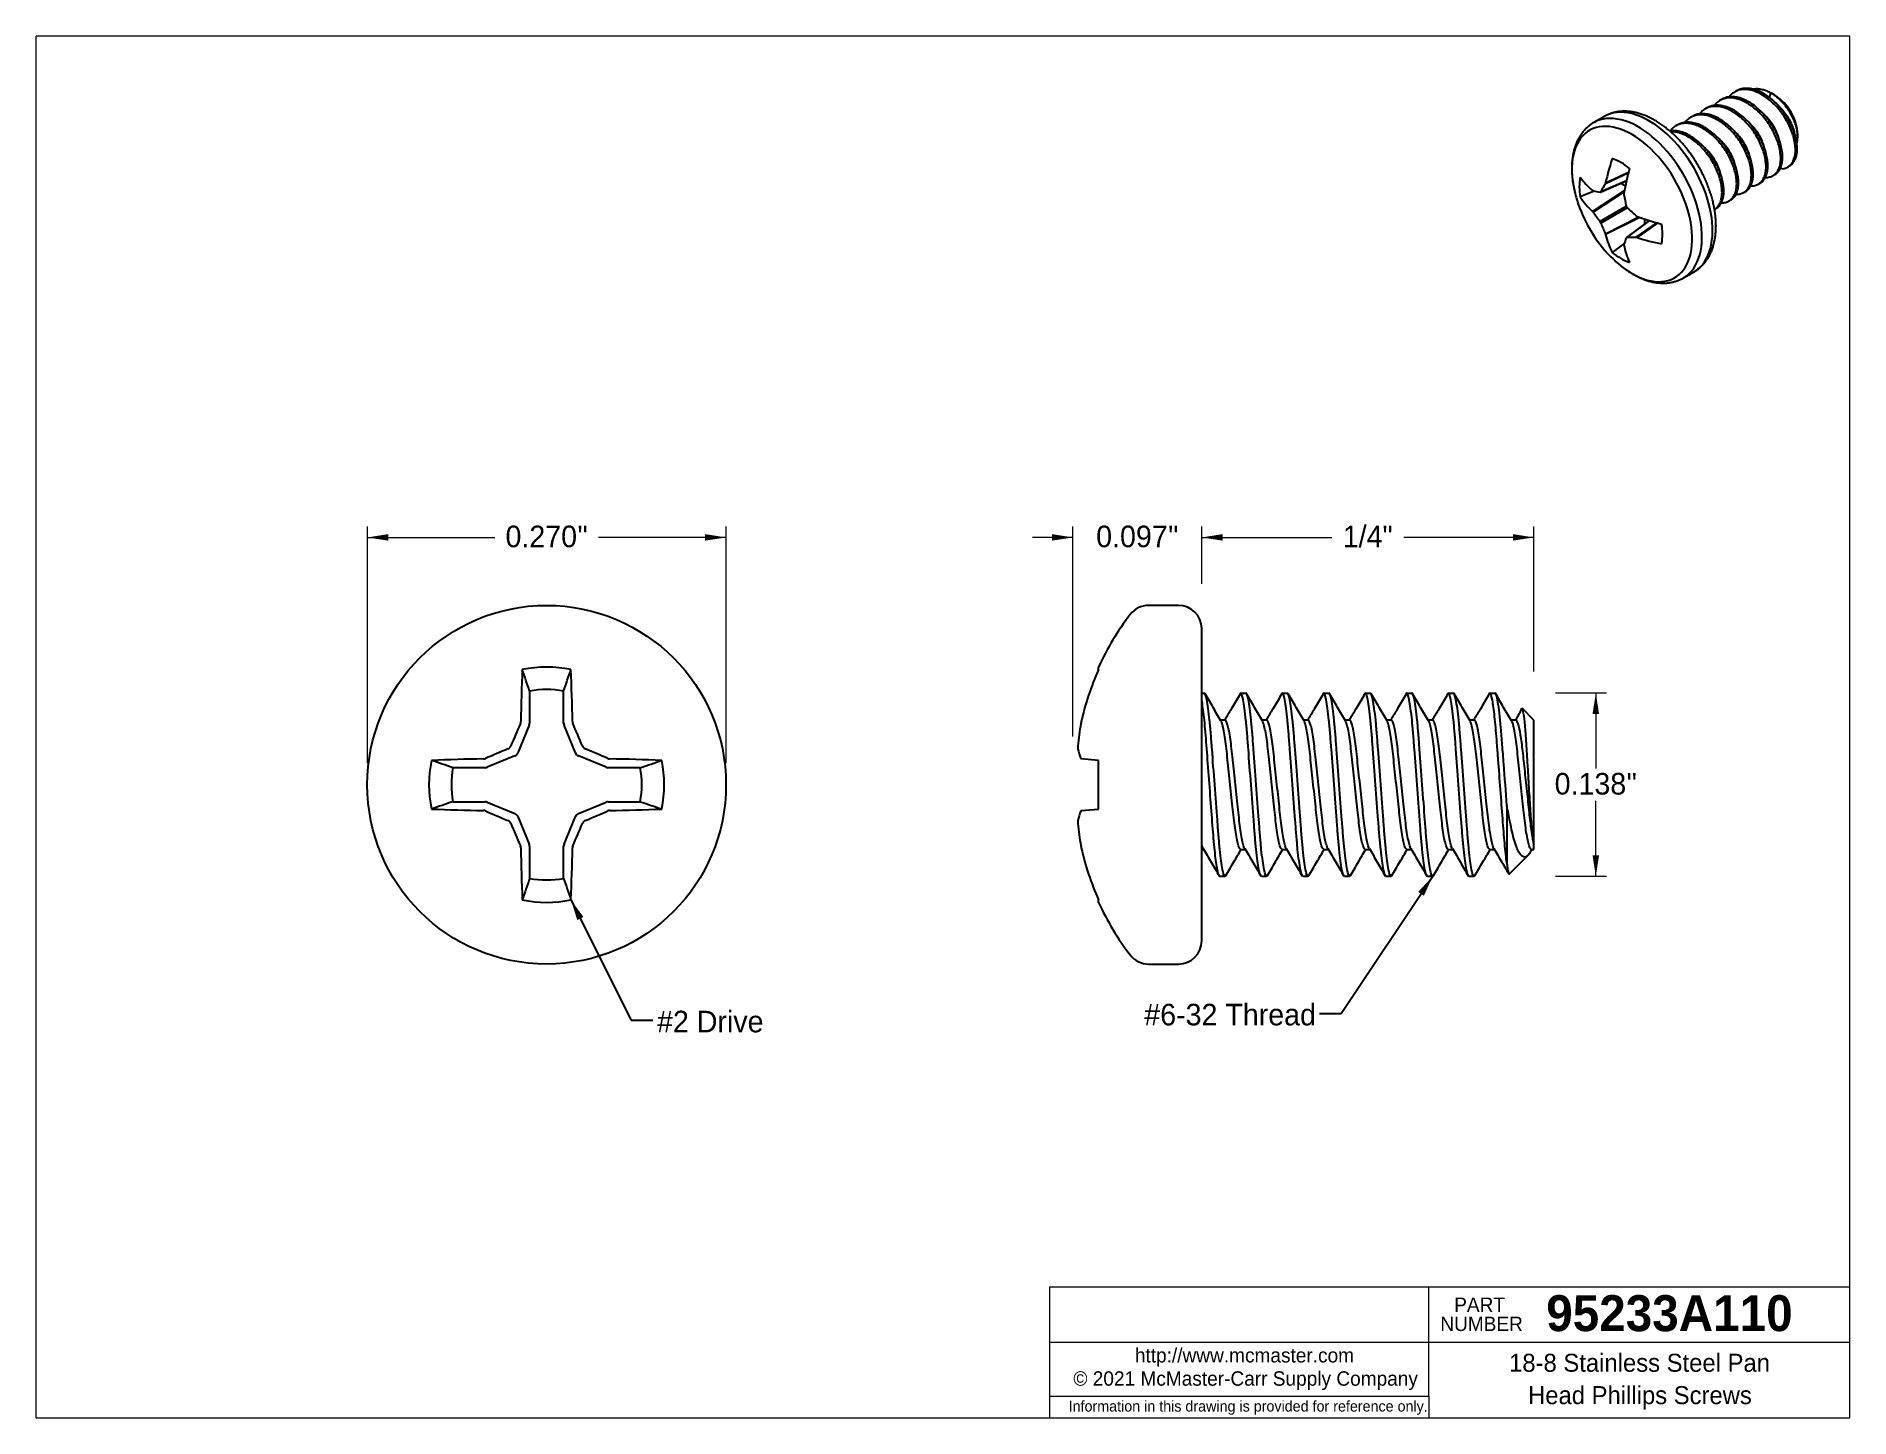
# Model space of a CAD drawing. Header units: inches. Extents: x 0.03 to 1.4, y 0.03 to 1.07.
import ezdxf

# ---------------------------------------------------------------- set-up
doc = ezdxf.new("R2010")
doc.units = ezdxf.units.IN
doc.header["$LTSCALE"] = 0.13
doc.header["$MEASUREMENT"] = 0
doc.linetypes.add('SLD-Solid', pattern=[0])
doc.styles.add('SLDTEXTSTYLE0', font='ARIAL.TTF', dxfattribs={"width": 0.948})
doc.styles.add('SLDTEXTSTYLE1', font='ARIALBD.TTF', dxfattribs={"width": 0.948})
doc.styles.get("Standard").update_dxf_attribs({"font": 'ARIAL.TTF'})
doc.dimstyles.new('SLDDIMSTYLE0', dxfattribs={"dimtxt": 0.015774, "dimasz": 0.015774, "dimexe": 0, "dimexo": 0.0625, "dimgap": 0.003943, "dimtad": 0, "dimtih": 1, "dimtoh": 1, "dimdec": 3, "dimrnd": 1e-09, "dimzin": 0, "dimdsep": 46, "dimtxsty": 'SLDTEXTSTYLE0', "dimsah": 1, "dimcen": 0.09, "dimadec": 0, "dimazin": 0, "dimtfac": 1, "dimtdec": 3, "dimtofl": 0, "dimtmove": 0, "dimatfit": 3, "dimfxl": 1, "dimfrac": 2, "dimtolj": 1, "dimtzin": 12, "dimarcsym": 0})
doc.dimstyles.new('SLDDIMSTYLE1', dxfattribs={"dimtxt": 0.18, "dimasz": 0.015774, "dimexe": 0, "dimexo": 0.0625, "dimgap": 0, "dimtad": 0, "dimtih": 1, "dimtoh": 1, "dimdec": 0, "dimrnd": 1e-09, "dimzin": 0, "dimdsep": 46, "dimtxsty": 'STANDARD', "dimsah": 1, "dimcen": 0.09, "dimadec": 0, "dimazin": 0, "dimtfac": 0.015774, "dimtdec": 0, "dimtofl": 0, "dimtmove": 0, "dimatfit": 3, "dimfxl": 1, "dimfrac": 2, "dimtolj": 1, "dimtzin": 0, "dimarcsym": 0})
doc.dimstyles.new('SLDDIMSTYLE2', dxfattribs={"dimtxt": 0.015774, "dimasz": 0.015774, "dimexe": 0, "dimexo": 0.0625, "dimgap": 0.003943, "dimtad": 0, "dimtih": 1, "dimtoh": 1, "dimdec": 6, "dimrnd": 1e-09, "dimzin": 12, "dimdsep": 46, "dimtxsty": 'SLDTEXTSTYLE0', "dimsah": 1, "dimcen": 0.09, "dimadec": 0, "dimazin": 3, "dimtfac": 1, "dimtdec": 3, "dimtofl": 0, "dimtmove": 0, "dimatfit": 3, "dimfxl": 1, "dimfrac": 2, "dimtolj": 1, "dimtzin": 12, "dimarcsym": 0})
doc.dimstyles.new('SLDDIMSTYLE3', dxfattribs={"dimtxt": 0.015774, "dimasz": 0.015774, "dimexe": 0, "dimexo": 0.0625, "dimgap": 0.003943, "dimtad": 0, "dimtih": 1, "dimtoh": 1, "dimdec": 3, "dimrnd": 1e-09, "dimdsep": 46, "dimtxsty": 'SLDTEXTSTYLE0', "dimsah": 1, "dimcen": 0.09, "dimadec": 0, "dimazin": 2, "dimtfac": 1, "dimtdec": 3, "dimtofl": 0, "dimtmove": 0, "dimatfit": 3, "dimfxl": 1, "dimfrac": 2, "dimtolj": 1, "dimtzin": 12, "dimarcsym": 0})
doc.dimstyles.new('SLDDIMSTYLE4', dxfattribs={"dimtxt": 0.015774, "dimasz": 0.015774, "dimexe": 0, "dimexo": 0.0625, "dimgap": 0.003943, "dimtad": 0, "dimtih": 1, "dimtoh": 1, "dimdec": 3, "dimrnd": 1e-09, "dimdsep": 46, "dimtxsty": 'SLDTEXTSTYLE0', "dimsah": 1, "dimcen": 0.09, "dimadec": 0, "dimazin": 2, "dimtfac": 1, "dimtdec": 3, "dimtmove": 0, "dimatfit": 0, "dimfxl": 1, "dimfrac": 2, "dimtolj": 1, "dimtzin": 12, "dimarcsym": 0})

msp = doc.modelspace()

# ---------------------------------------------------------------- texts
at = {"color": 7, "linetype": 'Continuous', "lineweight": 0}
for s, insert, char_height, attachment_point, style in [('#6-32 Thread', (0.8665253, 0.3441115), 0.01625, 1, 'SLDTEXTSTYLE0'), ('#2 Drive', (0.4997699, 0.3388862), 0.01625, 1, 'SLDTEXTSTYLE0'), ('95233A110', (1.2617824, 0.1247711), 0.02708333, 2, 'SLDTEXTSTYLE1'), ('18-8 Stainless Steel Pan', (1.2392804, 0.0806506), 0.013541667, 2, 'SLDTEXTSTYLE0'), ('© 2021 McMaster-Carr Supply Company', (0.9428161, 0.0674383), 0.010833333, 2, 'SLDTEXTSTYLE0'), ('Head Phillips Screws', (1.2395954, 0.0562756), 0.013541667, 2, 'SLDTEXTSTYLE0')]:
    msp.add_mtext(s, dxfattribs=dict(at, insert=insert, char_height=char_height, attachment_point=attachment_point, style=style))

# ---------------------------------------------------------------- blocks, each defined once
blk = doc.blocks.new('SW_NOTE_0_3')
at = {"color": 0, "linetype": 'SLD-Solid', "lineweight": 18, "insert": (0.0865, 0.014), "char_height": 0.010833, "attachment_point": 2, "style": 'SLDTEXTSTYLE0'}
blk.add_mtext('http://www.mcmaster.com', dxfattribs=at)
blk = doc.blocks.new('Internet')
at = {"color": 7, "linetype": 'SLD-Solid', "lineweight": 18}
blk.add_blockref('SW_NOTE_0_3', (-0.081, -0.0008), dxfattribs=at)
blk = doc.blocks.new('SW_NOTE_0')
at = {"color": 0, "linetype": 'SLD-Solid', "lineweight": 18, "insert": (0.0323, 0.014), "char_height": 0.01083, "attachment_point": 2, "style": 'SLDTEXTSTYLE0'}
blk.add_mtext('NUMBER', dxfattribs=at)
blk = doc.blocks.new('SW_NOTE_0_1')
at = {"color": 0, "linetype": 'SLD-Solid', "lineweight": 18, "insert": (0.0196, 0.014), "char_height": 0.01083, "attachment_point": 2, "style": 'SLDTEXTSTYLE0'}
blk.add_mtext('PART', dxfattribs=at)
blk = doc.blocks.new('Part Number Tag')
at = {"color": 7, "linetype": 'SLD-Solid', "lineweight": 18}
for name, p in [('SW_NOTE_0_1', (-0.0195, 0.0005)), ('SW_NOTE_0', (-0.0307, -0.0139))]:
    blk.add_blockref(name, p, dxfattribs=at)
blk = doc.blocks.new('SW_NOTE_0_2')
at = {"color": 0, "linetype": 'SLD-Solid', "lineweight": 18, "insert": (0.1399, 0.0105), "char_height": 0.008125, "attachment_point": 2, "style": 'SLDTEXTSTYLE0'}
blk.add_mtext('Information in this drawing is provided for reference only.', dxfattribs=at)
blk = doc.blocks.new('Shortened Dimensions Statement')
at = {"color": 7, "linetype": 'SLD-Solid', "lineweight": 18}
blk.add_blockref('SW_NOTE_0_2', (-0.1332, -0.0062), dxfattribs=at)
blk = doc.blocks.new('_D')
at = {"color": 7, "linetype": 'SLD-Solid', "lineweight": 0}
for p, q in [((0.2817, 0.5253), (0.2817, 0.7034)), ((0.5517, 0.5253), (0.5517, 0.7034)), ((0.2817, 0.6952), (0.3776, 0.6952)), ((0.5517, 0.6952), (0.4557, 0.6952))]:
    blk.add_line(p, q, dxfattribs=at)
at = {"color": 7, "linetype": 'SLD-Solid', "lineweight": 18}
for points in [[(0.2817, 0.6952), (0.2974, 0.6928), (0.2974, 0.6977)], [(0.5517, 0.6952), (0.5359, 0.6977), (0.5359, 0.6928)]]:
    blk.add_solid(points, dxfattribs=at)
at = {"color": 7, "linetype": 'SLD-Solid', "lineweight": 18, "attachment_point": 1, "style": 'SLDTEXTSTYLE0'}
for s, insert, char_height in [('0.270', (0.3857, 0.7041), 0.01625), ('"', (0.4399, 0.7041), 0.0163)]:
    blk.add_mtext(s, dxfattribs=dict(at, insert=insert, char_height=char_height))
blk = doc.blocks.new('_D_1')
at = {"color": 7, "linetype": 'SLD-Solid', "lineweight": 0}
for p, q in [((0.9097, 0.6603), (0.9097, 0.7034)), ((1.1597, 0.5943), (1.1597, 0.7034)), ((0.9097, 0.6952), (1.0077, 0.6952)), ((1.1597, 0.6952), (1.0618, 0.6952))]:
    blk.add_line(p, q, dxfattribs=at)
at = {"color": 7, "linetype": 'SLD-Solid', "lineweight": 18}
for points in [[(0.9097, 0.6952), (0.9255, 0.6928), (0.9255, 0.6977)], [(1.1597, 0.6952), (1.144, 0.6977), (1.144, 0.6928)]]:
    blk.add_solid(points, dxfattribs=at)
at = {"color": 7, "linetype": 'SLD-Solid', "lineweight": 18, "insert": (1.0159, 0.7041), "char_height": 0.01625, "attachment_point": 1, "style": 'SLDTEXTSTYLE0'}
blk.add_mtext('1/4"', dxfattribs=at)
blk = doc.blocks.new('_D_2')
at = {"color": 7, "linetype": 'SLD-Solid', "lineweight": 0}
for p, q in [((1.176, 0.5781), (1.2145, 0.5781)), ((1.2064, 0.5781), (1.2064, 0.5212)), ((1.2064, 0.4401), (1.2064, 0.4969)), ((1.176, 0.4401), (1.2145, 0.4401))]:
    blk.add_line(p, q, dxfattribs=at)
at = {"color": 7, "linetype": 'SLD-Solid', "lineweight": 18}
for points in [[(1.2064, 0.5781), (1.2039, 0.5623), (1.2088, 0.5623)], [(1.2064, 0.4401), (1.2088, 0.4558), (1.2039, 0.4558)]]:
    blk.add_solid(points, dxfattribs=at)
at = {"color": 7, "linetype": 'SLD-Solid', "lineweight": 18, "attachment_point": 1, "style": 'SLDTEXTSTYLE0'}
for s, insert, char_height in [('0.138', (1.1754, 0.5179), 0.01625), ('"', (1.2296, 0.5179), 0.0163)]:
    blk.add_mtext(s, dxfattribs=dict(at, insert=insert, char_height=char_height))
blk = doc.blocks.new('_D_3')
at = {"color": 7, "linetype": 'SLD-Solid', "lineweight": 0}
for p, q in [((0.8127, 0.5453), (0.8127, 0.7034)), ((0.9097, 0.6603), (0.9097, 0.7034)), ((0.8127, 0.6952), (0.7824, 0.6952)), ((0.9097, 0.6952), (0.9401, 0.6952))]:
    blk.add_line(p, q, dxfattribs=at)
at = {"color": 7, "linetype": 'SLD-Solid', "lineweight": 18}
for points in [[(0.8127, 0.6952), (0.797, 0.6977), (0.797, 0.6928)], [(0.9097, 0.6952), (0.9255, 0.6928), (0.9255, 0.6977)]]:
    blk.add_solid(points, dxfattribs=at)
at = {"color": 7, "linetype": 'SLD-Solid', "lineweight": 18, "attachment_point": 1, "style": 'SLDTEXTSTYLE0'}
for s, insert, char_height in [('0.097', (0.8303, 0.7041), 0.01625), ('"', (0.8845, 0.7041), 0.0163)]:
    blk.add_mtext(s, dxfattribs=dict(at, insert=insert, char_height=char_height))

# ---------------------------------------------------------------- dimensions: what is measured, and where the dimension line sits
at = {"color": 7, "linetype": 'SLD-Solid', "lineweight": 18}
for base, p1, p2, dimstyle, picture, middle in [((0.5516598, 0.6952361), (0.2816598, 0.509055), (0.5516598, 0.509055), 'SLDDIMSTYLE0', '_D', (0.4166598, 0.6952361)), ((0.9097498, 0.6952361), (0.8127498, 0.529055), (0.9097498, 0.644055), 'SLDDIMSTYLE4', '_D_3', (0.8612498, 0.6952361))]:
    dim = msp.add_linear_dim(base=base, p1=p1, p2=p2, text='<>"', dimstyle=dimstyle, dxfattribs=at)
    dim.commit()
    dim.dimension.update_dxf_attribs({"geometry": picture, "text_midpoint": middle, "dimtype": 160})
dim = msp.add_linear_dim(base=(1.1597498, 0.6952361), p1=(0.9097498, 0.644055), p2=(1.1597498, 0.578055), dimstyle='SLDDIMSTYLE2', dxfattribs=at)
dim.commit()
dim.dimension.update_dxf_attribs({"geometry": '_D_1', "text_midpoint": (1.0347498, 0.6952361), "dimtype": 160})
dim = msp.add_linear_dim(base=(1.2063551, 0.440055), p1=(1.1597498, 0.578055), p2=(1.1597498, 0.440055), angle=90, text='<>"', dimstyle='SLDDIMSTYLE3', dxfattribs=at)
dim.commit()
dim.dimension.update_dxf_attribs({"geometry": '_D_2', "text_midpoint": (1.2063551, 0.509055), "dimtype": 160})

# ---------------------------------------------------------------- linework, layer by layer
at = {"color": 7, "linetype": 'SLD-Solid', "lineweight": 18}
for p, q in [((0.0325, 0.0325), (0.0325, 1.0725)), ((1.3975, 1.0725), (0.0325, 1.0725)), ((1.3975, 0.0325), (1.3975, 1.0725)), ((1.3975, 0.1306827), (0.7952586, 0.1306827)), ((0.7952586, 0.1306827), (0.7952586, 0.0325)), ((1.080625, 0.089375), (1.080625, 0.1306827)), ((0.7952586, 0.089375), (1.3975, 0.089375)), ((1.080625, 0.04875), (1.080625, 0.089375)), ((0.7952586, 0.04875), (1.080625, 0.04875)), ((1.080625, 0.04875), (1.080625, 0.0325)), ((0.0325, 0.0325), (1.3975, 0.0325))]:
    msp.add_line(p, q, dxfattribs=at)
at = {"color": 7, "linetype": 'SLD-Solid', "lineweight": 25}
for p, q in [((1.3010632, 1.0249526), (1.2996821, 1.0241554)), ((1.3121117, 1.0313308), (1.3107307, 1.0305336)), ((1.3183278, 1.0232538), (1.3197088, 1.0240511)), ((1.3293763, 1.029632), (1.3307574, 1.0304293)), ((1.3380509, 1.0298917), (1.3367632, 1.0265728)), ((1.3411182, 1.0281204), (1.3380543, 1.0298897)), ((1.2128067, 1.0121074), (1.2048195, 1.0074964)), ((1.2789661, 1.0121963), (1.277585, 1.011399)), ((1.2900147, 1.0185745), (1.2886336, 1.0177772)), ((1.2962307, 1.0104975), (1.2976117, 1.0112947)), ((1.3072792, 1.0168757), (1.3086603, 1.0176729)), ((1.2679176, 1.0058181), (1.2665365, 1.0050208)), ((1.2741336, 0.9977411), (1.2755147, 0.9985384)), ((1.2851821, 1.0041193), (1.2865632, 1.0049165)), ((1.3583343, 0.9967966), (1.3583343, 0.9982979)), ((1.2307972, 0.969503), (1.2135619, 0.9614727)), ((1.2137898, 0.9620896), (1.2309505, 0.9700852)), ((1.346601, 0.9727069), (1.3451328, 0.9728605)), ((1.3507521, 0.9739653), (1.3511877, 0.9742168)), ((1.2050337, 0.9559706), (1.1946461, 0.9515796)), ((1.2038513, 0.9404708), (1.2278969, 0.9562649)), ((1.2098204, 0.9551923), (1.2293739, 0.9636464)), ((1.210217, 0.9555881), (1.2294298, 0.9638949)), ((1.2253012, 0.9618856), (1.228596, 0.9599835)), ((1.3176065, 0.9548307), (1.3189876, 0.955628)), ((1.3286551, 0.9612089), (1.3300361, 0.9620062)), ((1.3397036, 0.9675871), (1.3410847, 0.9683844)), ((1.2277434, 0.9553749), (1.2042776, 0.9399616)), ((1.2094545, 0.9331105), (1.2293019, 0.9445684)), ((1.2300625, 0.9432467), (1.210217, 0.9317899)), ((1.2956936, 0.9421807), (1.2968905, 0.9428716)), ((1.306558, 0.9484525), (1.307939, 0.9492498)), ((1.2135619, 0.9238806), (1.23865, 0.9364969)), ((1.2394978, 0.9361849), (1.2137898, 0.9232568)), ((1.2466248, 0.9337753), (1.229524, 0.921069)), ((1.2468679, 0.9336995), (1.2300633, 0.9212134)), ((1.2368316, 0.9211686), (1.2524074, 0.9320803)), ((1.2529882, 0.9319221), (1.2374797, 0.9210575)), ((1.2430621, 0.9349333), (1.2430621, 0.9311281)), ((1.227802, 0.9165286), (1.2188087, 0.9097288)), ((1.272314, 0.8905798), (1.2803013, 0.8951908)), ((0.8922898, 0.644055), (0.8696984, 0.644055)), ((0.9097498, 0.391515), (0.9097498, 0.626595)), ((0.8321195, 0.5957024), (0.8321195, 0.5976149)), ((0.4038732, 0.5795626), (0.4038732, 0.5552878)), ((0.4294463, 0.5552878), (0.4294463, 0.5795626)), ((0.9097498, 0.578055), (0.9117029, 0.578055)), ((0.9390467, 0.578055), (0.9429529, 0.578055)), ((0.9702967, 0.578055), (0.9742029, 0.578055)), ((1.0015467, 0.578055), (1.0054529, 0.578055)), ((1.0327967, 0.578055), (1.0367029, 0.578055)), ((1.0640467, 0.578055), (1.0679529, 0.578055)), ((1.0952967, 0.578055), (1.0992029, 0.578055)), ((1.1265467, 0.578055), (1.1304529, 0.578055)), ((1.1502985, 0.5653093), (1.1458163, 0.5577575)), ((1.1597498, 0.5577575), (1.1510822, 0.5664252)), ((0.4035699, 0.5537629), (0.3949408, 0.5329305)), ((0.4383787, 0.5329305), (0.4297497, 0.5537629)), ((0.9273279, 0.5577575), (0.9238121, 0.5577575)), ((0.9585779, 0.5577575), (0.9550621, 0.5577575)), ((0.9898279, 0.5577575), (0.9863121, 0.5577575)), ((1.0210779, 0.5577575), (1.0175621, 0.5577575)), ((1.0523279, 0.5577575), (1.0488121, 0.5577575)), ((1.0835779, 0.5577575), (1.0800621, 0.5577575)), ((1.1148279, 0.5577575), (1.1113121, 0.5577575)), ((1.1460779, 0.5577575), (1.1425621, 0.5577575)), ((1.1597498, 0.4641643), (1.1597498, 0.5577575)), ((0.370427, 0.5218416), (0.3461522, 0.5218416)), ((0.3927843, 0.5307739), (0.3719519, 0.5221449)), ((0.4613677, 0.5221449), (0.4405353, 0.5307739)), ((0.4871673, 0.5218416), (0.4628926, 0.5218416)), ((0.8321195, 0.5273604), (0.8190661, 0.5285024)), ((0.8321195, 0.4907496), (0.8321195, 0.5273604)), ((0.3461522, 0.4962684), (0.370427, 0.4962684)), ((0.3719519, 0.4959651), (0.3927843, 0.4873361)), ((0.4405353, 0.4873361), (0.4613677, 0.4959651)), ((0.4628926, 0.4962684), (0.4871673, 0.4962684)), ((1.1394524, 0.4933309), (1.1394524, 0.4500768)), ((0.3949408, 0.4851795), (0.4035699, 0.4643471)), ((0.4297497, 0.4643471), (0.4383787, 0.4851795)), ((0.8190661, 0.4896076), (0.8321195, 0.4907496)), ((1.1597498, 0.4603525), (1.1597498, 0.4641643)), ((0.4038732, 0.4628222), (0.4038732, 0.4385475)), ((0.4294463, 0.4385475), (0.4294463, 0.4628222)), ((0.9097498, 0.4603525), (0.9113131, 0.4603525)), ((0.9390467, 0.4603525), (0.9425631, 0.4603525)), ((0.9702967, 0.4603525), (0.9738131, 0.4603525)), ((1.0015467, 0.4603525), (1.0050631, 0.4603525)), ((1.0327967, 0.4603525), (1.0363131, 0.4603525)), ((1.0640467, 0.4603525), (1.0675631, 0.4603525)), ((1.0952967, 0.4603525), (1.0988131, 0.4603525)), ((1.1265467, 0.4603525), (1.1300631, 0.4603525)), ((1.1412081, 0.4418108), (1.1552112, 0.4558138)), ((1.1572966, 0.4588408), (1.1581801, 0.4603525)), ((1.1577967, 0.4603525), (1.1597498, 0.4603525)), ((0.9273279, 0.440055), (0.9234217, 0.440055)), ((0.9279242, 0.4407236), (0.9273279, 0.440055)), ((0.9585779, 0.440055), (0.9546717, 0.440055)), ((0.9591742, 0.4407236), (0.9585779, 0.440055)), ((0.9898279, 0.440055), (0.9859217, 0.440055)), ((0.9904242, 0.4407236), (0.9898279, 0.440055)), ((1.0210779, 0.440055), (1.0171717, 0.440055)), ((1.0216742, 0.4407236), (1.0210779, 0.440055)), ((1.0523279, 0.440055), (1.0484217, 0.440055)), ((1.0529242, 0.4407236), (1.0523279, 0.440055)), ((1.0835779, 0.440055), (1.0796717, 0.440055)), ((1.0841742, 0.4407236), (1.0835779, 0.440055)), ((1.1148279, 0.440055), (1.1109217, 0.440055)), ((1.1154242, 0.4407236), (1.1148279, 0.440055)), ((0.8321195, 0.4204951), (0.8321195, 0.4224076)), ((0.8696984, 0.374055), (0.8922898, 0.374055))]:
    msp.add_line(p, q, dxfattribs=at)
at = {"color": 7, "linetype": 'SLD-Solid', "lineweight": 25, "flags": 128}
for points in [[(1.2723309, 0.8905896), (1.2730948, 0.8910519), (1.2750767, 0.8924602), (1.2769174, 0.8940874), (1.2786097, 0.8959272), (1.2801471, 0.8979724), (1.2815236, 0.9002152), (1.2827339, 0.9026469), (1.2837733, 0.9052581), (1.2846379, 0.9080386), (1.2853242, 0.9109778), (1.2858296, 0.9140642), (1.2861522, 0.9172859), (1.2862907, 0.9206305), (1.2862445, 0.924085), (1.2860139, 0.927636), (1.2855997, 0.9312698), (1.2850035, 0.9349723), (1.2842277, 0.9387293), (1.2832753, 0.9425262), (1.2821498, 0.9463482), (1.2808558, 0.9501807), (1.2793981, 0.9540087), (1.2777825, 0.9578175), (1.2760152, 0.9615923), (1.274103, 0.9653186), (1.2720533, 0.9689819), (1.269874, 0.972568), (1.2675736, 0.9760631), (1.265161, 0.9794536), (1.2626455, 0.9827265), (1.2600369, 0.985869), (1.2573452, 0.9888691), (1.2545808, 0.991715), (1.2517545, 0.9943958), (1.2488772, 0.9969012), (1.24596, 0.9992214), (1.2430141, 1.0013474), (1.2400511, 1.003271), (1.2370823, 1.0049849), (1.2341193, 1.0064823), (1.2311735, 1.0077574), (1.2282562, 1.0088054), (1.2253789, 1.0096221), (1.2225526, 1.0102045), (1.2197882, 1.0105502), (1.2170965, 1.010658), (1.2144879, 1.0105273), (1.2119724, 1.0101588), (1.2095598, 1.0095538), (1.2072594, 1.0087146), (1.2050802, 1.0076446), (1.2048133, 1.0074928)], [(1.2803013, 0.8951908), (1.2810821, 0.8956629), (1.283064, 0.8970712), (1.2849047, 0.8986984), (1.286597, 0.9005381), (1.2881343, 0.9025834), (1.2895109, 0.9048262), (1.2907212, 0.9072579), (1.2917606, 0.909869), (1.2926252, 0.9126496), (1.2933115, 0.9155888), (1.2938169, 0.9186752), (1.2941395, 0.9218969), (1.2942779, 0.9252415), (1.2942318, 0.9286959), (1.2940011, 0.9322469), (1.2935869, 0.9358808), (1.2929908, 0.9395833), (1.292215, 0.9433403), (1.2912625, 0.9471371), (1.2901371, 0.9509592), (1.2888431, 0.9547916), (1.2873854, 0.9586197), (1.2857698, 0.9624285), (1.2840025, 0.9662033), (1.2820902, 0.9699296), (1.2800405, 0.9735928), (1.2778613, 0.977179), (1.2755609, 0.980674), (1.2731483, 0.9840646), (1.2706328, 0.9873374), (1.2680242, 0.99048), (1.2653325, 0.99348), (1.2625681, 0.996326), (1.2597418, 0.9990068), (1.2568645, 1.0015121), (1.2539472, 1.0038323), (1.2510014, 1.0059583), (1.2480384, 1.007882), (1.2450696, 1.0095958), (1.2421066, 1.0110932), (1.2391608, 1.0123684), (1.2362435, 1.0134163), (1.2333662, 1.0142331), (1.2305399, 1.0148155), (1.2277755, 1.0151612), (1.2250838, 1.0152689), (1.2224752, 1.0151383), (1.2199597, 1.0147697), (1.2175471, 1.0141647), (1.2152467, 1.0133256), (1.2130675, 1.0122556), (1.2128067, 1.0121074)], [(1.2336458, 0.8939053), (1.2365472, 0.8923378), (1.2394366, 0.8909917), (1.2423022, 0.8898724), (1.2451323, 0.8889846), (1.2479151, 0.8883318), (1.2506393, 0.8879168), (1.2532937, 0.8877414), (1.2558674, 0.8878061), (1.2583497, 0.8881108), (1.2607305, 0.8886541), (1.263, 0.889434), (1.265149, 0.890447), (1.2671684, 0.8916892), (1.2690501, 0.8931553), (1.2707863, 0.8948395), (1.2723699, 0.8967346), (1.2737944, 0.898833), (1.2750539, 0.901126), (1.2761432, 0.9036043), (1.2770579, 0.9062575), (1.2777942, 0.9090749), (1.2783491, 0.9120449), (1.2787203, 0.9151551), (1.2789063, 0.918393), (1.2789063, 0.9217451), (1.2787203, 0.9251976), (1.2783491, 0.9287365), (1.2777942, 0.9323471), (1.2770579, 0.9360146), (1.2761432, 0.939724), (1.2750539, 0.9434599), (1.2737944, 0.9472071), (1.2723699, 0.9509502), (1.2707863, 0.9546737), (1.2690501, 0.9583624), (1.2671684, 0.9620011), (1.265149, 0.9655749), (1.263, 0.9690691), (1.2607305, 0.9724692), (1.2583497, 0.9757614), (1.2558674, 0.9789321), (1.2532937, 0.9819683), (1.2506393, 0.9848576), (1.2479151, 0.9875879), (1.2451323, 0.9901482), (1.2423022, 0.9925278), (1.2394366, 0.9947171), (1.2365472, 0.996707), (1.2336458, 0.9984894), (1.2307445, 1.0000568), (1.2278551, 1.001403), (1.2249894, 1.0025223), (1.2221594, 1.0034101), (1.2193765, 1.0040629), (1.2166523, 1.0044778), (1.2139979, 1.0046533), (1.2114243, 1.0045886), (1.208942, 1.0042839), (1.2065611, 1.0037405), (1.2042916, 1.0029607), (1.2021427, 1.0019476), (1.2001232, 1.0007055), (1.1982416, 0.9992393), (1.1965053, 0.9975552), (1.1949217, 0.9956601), (1.1934973, 0.9935617), (1.1922378, 0.9912686), (1.1911484, 0.9887904), (1.1902337, 0.9861371), (1.1894974, 0.9833197), (1.1889425, 0.9803498), (1.1885713, 0.9772395), (1.1883853, 0.9740017), (1.1883853, 0.9706496), (1.1885713, 0.9671971), (1.1889425, 0.9636582), (1.1894974, 0.9600476), (1.1902337, 0.9563801), (1.1907967, 0.9540184)]]:
    msp.add_lwpolyline(points, dxfattribs=at)
at = {"color": 7, "linetype": 'SLD-Solid', "lineweight": 25}
msp.add_circle((0.4166598, 0.509055), 0.135, dxfattribs=at)
for centre, radius, start, end in [((1.3210177, 0.9966361), 0.0373536, 2.5499236, 57.4446999), ((1.3437126, 0.9862494), 0.0141655, 301.8500632, 350.7126531), ((1.345154, 0.9361194), 0.1339067, 160.6535525, 168.817035), ((1.2048621, 0.941374), 0.0415184, 49.6334701, 70.3719064), ((1.3914526, 0.9274425), 0.1660732, 164.0756681, 170.7452466), ((1.2354966, 0.9590531), 0.0415285, 169.6324606, 190.3675394), ((1.2431769, 1.001175), 0.0596301, 215.5247646, 228.7388262), ((1.2205104, 1.0289469), 0.0746226, 257.4359007, 261.4798753), ((1.311272, 0.902039), 0.1143662, 148.6892736, 152.0808606), ((1.2818297, 0.9770775), 0.0939081, 194.214286, 197.5246133), ((1.293434, 0.9807123), 0.1060683, 197.5094374, 222.485186), ((1.2437302, 0.9828845), 0.0582173, 212.5290017, 226.7642999), ((1.3644152, 0.975999), 0.1387213, 189.3761394, 193.094222), ((1.3248349, 1.0445485), 0.1387188, 226.9063839, 230.624421), ((1.2908682, 1.0000115), 0.1053751, 214.7410004, 219.4113511), ((1.3088708, 0.9688501), 0.1053852, 200.5891241, 205.2592761), ((1.296303, 1.0922559), 0.1660846, 249.2570181, 255.925895), ((1.2150646, 0.9236833), 0.0415285, 349.6324606, 10.3675394), ((1.2704744, 0.9365915), 0.0582319, 193.2378354, 207.4714632), ((1.2860378, 0.9269686), 0.0596455, 191.263711, 204.4762803), ((1.2987379, 0.8934603), 0.0746156, 158.5280296, 162.5728874), ((1.2342036, 1.0355217), 0.1143833, 267.9256127, 271.3164791), ((1.2806668, 1.0478135), 0.1339112, 251.1854833, 259.3483752), ((1.2832452, 0.9712892), 0.0921902, 222.4431913, 227.0404211), ((1.2456991, 0.9413624), 0.0415184, 229.6334701, 250.3719064), ((1.2710431, 0.9575684), 0.0738346, 226.7139934, 239.5689177), ((0.8696984, 0.626595), 0.01746, 90, 142.8595754), ((0.8922898, 0.626595), 0.01746, 0, 90), ((1.0248864, 0.509055), 0.2121366, 142.8595754, 155.325265), ((2.4679486, 0.5156766), 2.0711408, 177.785626, 178.8674757), ((0.4166598, 0.509055), 0.0885599, 78.0709408, 101.9290592), ((-1.634629, 0.5156766), 2.0711408, 1.1325243, 2.214374), ((1.0263861, 0.5091057), 0.2126934, 155.9744935, 167.0935932), ((0.4166598, 0.509055), 0.0716576, 79.7211093, 100.2788907), ((2.5734503, -0.3839149), 2.3704825, 156.6638247, 157.107779), ((-1.7401307, -0.3839149), 2.3704825, 22.892221, 23.3361753), ((0.9952842, 0.5229793), 0.179429, 169.6897336, 175.1337845), ((1.3096296, -1.6477355), 2.3704825, 112.892221, 113.3361753), ((-0.4763101, -1.6477355), 2.3704825, 66.6638247, 67.107779), ((0.8535222, 0.5436418), 0.037792, 191.598473, 203.0693429), ((0.4166598, 0.509055), 0.0885599, 168.0709408, 191.9290592), ((0.4100382, -1.5422338), 2.0711408, 91.1325243, 92.214374), ((0.4166598, 0.509055), 0.0716576, 169.7211093, 190.2788907), ((0.4232814, -1.5422338), 2.0711408, 87.785626, 88.8674757), ((0.4166598, 0.509055), 0.0716576, 349.7211093, 10.2788907), ((0.4166598, 0.509055), 0.0885599, 348.0709408, 11.9290592), ((0.4100382, 2.5603438), 2.0711408, 267.785626, 268.8674757), ((1.3096296, 2.6658455), 2.3704825, 246.6638247, 247.107779), ((2.5734503, 1.4020249), 2.3704825, 202.892221, 203.3361753), ((-1.7401307, 1.4020249), 2.3704825, 336.6638247, 337.107779), ((-0.4763101, 2.6658455), 2.3704825, 292.892221, 293.3361753), ((0.4232814, 2.5603438), 2.0711408, 271.1325243, 272.214374), ((0.8535222, 0.4744682), 0.037792, 156.9306571, 168.401527), ((0.9952842, 0.4951307), 0.179429, 184.8662155, 190.3102664), ((2.4679486, 0.5024334), 2.0711408, 181.1325243, 182.214374), ((-1.634629, 0.5024334), 2.0711408, 357.785626, 358.8674757), ((1.0263861, 0.5090043), 0.2126934, 192.9064068, 204.0255065), ((0.4166598, 0.509055), 0.0716576, 259.7211093, 280.2788907), ((0.4166598, 0.509055), 0.0885599, 258.0709408, 281.9290592), ((1.0248864, 0.509055), 0.2121366, 204.674735, 217.1404246), ((0.8922898, 0.391515), 0.01746, 270, 0), ((0.8696984, 0.391515), 0.01746, 217.1404246, 270)]:
    msp.add_arc(centre, radius, start, end, dxfattribs=at)
for centre, major_axis, ratio, start_param, end_param in [((0.3998579, 0.5552939), (-0.0039387, 0.0007835), 0.996045029, 2.945999977, 3.33718533), ((0.4334616, 0.5552939), (0.0039387, 0.0007835), 0.996045029, 2.945999977, 3.33718533), ((0.391236, 0.5344787), (-0.0028411, 0.0028411), 0.995546167, 2.750469266, 3.532716041), ((0.4420835, 0.5344787), (0.0028411, 0.0028411), 0.995546167, 2.750469266, 3.532716041), ((0.3704209, 0.5258568), (-0.0007835, 0.0039387), 0.996045029, 2.945999977, 3.33718533), ((0.4628986, 0.5258568), (0.0007835, 0.0039387), 0.996045029, 2.945999977, 3.33718533), ((0.3704209, 0.4922532), (-0.0007835, -0.0039387), 0.996045029, 2.945999977, 3.33718533), ((0.4628986, 0.4922532), (0.0007835, -0.0039387), 0.996045029, 2.945999977, 3.33718533), ((0.391236, 0.4836313), (-0.0028411, -0.0028411), 0.995546167, 2.750469266, 3.532716041), ((0.4420835, 0.4836313), (0.0028411, -0.0028411), 0.995546167, 2.750469266, 3.532716041), ((0.3998579, 0.4628162), (-0.0039387, -0.0007835), 0.996045029, 2.945999977, 3.33718533), ((0.4334616, 0.4628162), (0.0039387, -0.0007835), 0.996045029, 2.945999977, 3.33718533)]:
    msp.add_ellipse(centre, major_axis=major_axis, ratio=ratio, start_param=start_param, end_param=end_param, dxfattribs=at)
for points, knots in [([(1.3183278, 1.0232538), (1.3170021, 1.0238594), (1.3143114, 1.0250885), (1.3103012, 1.0260281), (1.3064055, 1.0262389), (1.3027686, 1.0256331), (1.2995545, 1.024223), (1.2970846, 1.0224407), (1.2959165, 1.0208949), (1.2954671, 1.0203002)], [0, 0, 0, 0, 0.146380501, 0.297106194, 0.450433585, 0.604425603, 0.757094122, 0.906552038, 1, 1, 1, 1]), ([(1.3197088, 1.0240511), (1.3183832, 1.0246565), (1.3156927, 1.0258853), (1.311681, 1.0268277), (1.3077914, 1.0270276), (1.304167, 1.026468), (1.3020884, 1.0254439), (1.3010689, 1.0249417)], [0, 0, 0, 0, 0.194486623, 0.394746431, 0.598462952, 0.803062523, 1, 1, 1, 1]), ([(1.3293763, 1.029632), (1.3280506, 1.0302376), (1.3253599, 1.0314667), (1.3213497, 1.0324063), (1.3174541, 1.0326171), (1.3138172, 1.0320113), (1.310603, 1.0306011), (1.3081332, 1.0288189), (1.306965, 1.0272731), (1.3065156, 1.0266784)], [0, 0, 0, 0, 0.146380501, 0.297106194, 0.450433585, 0.604425603, 0.757094122, 0.906552038, 1, 1, 1, 1]), ([(1.3307574, 1.0304293), (1.3294318, 1.0310347), (1.3267413, 1.0322635), (1.3227295, 1.0332058), (1.31884, 1.0334058), (1.3152155, 1.0328462), (1.3131369, 1.0318221), (1.3121174, 1.0313199)], [0, 0, 0, 0, 0.194486623, 0.394746431, 0.598462952, 0.803062523, 1, 1, 1, 1]), ([(1.341079, 0.9683953), (1.3411048, 0.9684055), (1.3419987, 0.9687576), (1.3433701, 0.970122), (1.3451287, 0.9724893), (1.3463168, 0.9755481), (1.3469525, 0.9791811), (1.3469709, 0.9833317), (1.3463637, 0.9878422), (1.3451643, 0.9925382), (1.3434397, 0.9972656), (1.3412285, 1.0019722), (1.3384951, 1.0065911), (1.3352644, 1.0110465), (1.331632, 1.0151693), (1.3277352, 1.0187836), (1.3237253, 1.0218313), (1.3210345, 1.0233184), (1.3197088, 1.0240511)], [0, 0, 0, 0, 0.001967766, 0.068155715, 0.132476047, 0.19802089, 0.265245528, 0.333343023, 0.401440519, 0.468665157, 0.534209999, 0.598530331, 0.66471828, 0.732328055, 0.800523947, 0.868425506, 0.935174895, 1, 1, 1, 1]), ([(1.3246448, 1.0326222), (1.3249422, 1.0327176), (1.3262222, 1.0331282), (1.3288588, 1.0330746), (1.332123, 1.0325015), (1.3352347, 1.0313977), (1.337107, 1.0303964), (1.3380509, 1.0298917)], [0, 0, 0, 0, 0.078178235, 0.336430573, 0.60217228, 0.799452146, 1, 1, 1, 1]), ([(1.346601, 0.9727069), (1.3487057, 0.9728753), (1.3505654, 0.9736351), (1.3535545, 0.9761203), (1.3546863, 0.9777811), (1.3562566, 0.9820376), (1.3566571, 0.9846403), (1.3565369, 0.990465), (1.3560158, 0.993679), (1.3546395, 0.9985546), (1.354084, 1.0001881), (1.3528166, 1.0034081), (1.3521179, 1.0049772), (1.3497018, 1.0097512), (1.3476723, 1.0129766), (1.3429926, 1.0189822), (1.3403477, 1.021753), (1.334878, 1.0263997), (1.3320612, 1.0282723), (1.3293763, 1.029632)], [0, 0, 0, 0, 0.125, 0.125, 0.25, 0.25, 0.375, 0.375, 0.5, 0.5, 0.5625, 0.5625, 0.625, 0.625, 0.75, 0.75, 0.875, 0.875, 1, 1, 1, 1]), ([(1.3576924, 0.9839633), (1.3582619, 0.9874689), (1.3579734, 0.9917793), (1.3563169, 0.9984915), (1.3555699, 1.000764), (1.3537815, 1.0052089), (1.3527486, 1.0073828), (1.3490179, 1.0139997), (1.3457376, 1.0183698), (1.3384457, 1.0256597), (1.3344728, 1.0285477), (1.3307574, 1.0304293)], [0, 0, 0, 0, 0.25, 0.25, 0.375, 0.375, 0.5, 0.5, 0.75, 0.75, 1, 1, 1, 1]), ([(1.3576186, 0.9919689), (1.3577645, 0.992407), (1.3582011, 0.9937183), (1.3584039, 0.9964054), (1.3582145, 0.9998885), (1.3574752, 1.003683), (1.356251, 1.007584), (1.3545476, 1.0115496), (1.3524009, 1.0154573), (1.3498003, 1.0192771), (1.3468306, 1.0228339), (1.3435668, 1.0260069), (1.3406044, 1.0283359), (1.3387392, 1.0294723), (1.3380509, 1.0298917)], [0, 0, 0, 0, 0.0435488081, 0.1303549935, 0.2196785819, 0.3064844943, 0.3958077623, 0.4825943231, 0.5716335049, 0.6631595409, 0.7572960165, 0.8495493155, 0.944477953, 1, 1, 1, 1]), ([(1.2803196, 0.895209), (1.2810086, 0.8956274), (1.2824297, 0.8964904), (1.2844259, 0.8980419), (1.2863348, 0.8997934), (1.2880986, 0.9017289), (1.2897166, 0.9038388), (1.2911834, 0.9061207), (1.2924944, 0.9085704), (1.2936438, 0.9111829), (1.2946259, 0.9139516), (1.2954353, 0.9168678), (1.2960672, 0.9199205), (1.2965181, 0.9230969), (1.2967861, 0.9263828), (1.2968709, 0.9297637), (1.2967735, 0.9332247), (1.2964962, 0.9367511), (1.2960421, 0.9403293), (1.295415, 0.9439464), (1.2946189, 0.9475901), (1.2936583, 0.9512486), (1.2925379, 0.9549102), (1.2912625, 0.9585635), (1.2898373, 0.9621971), (1.2882676, 0.9657996), (1.2865591, 0.9693599), (1.2847175, 0.9728668), (1.2827491, 0.9763092), (1.28066, 0.9796761), (1.2784569, 0.9829568), (1.2761466, 0.9861404), (1.2737357, 0.9892166), (1.2712314, 0.9921753), (1.2686407, 0.9950065), (1.2659706, 0.9977006), (1.2632283, 1.0002479), (1.2604212, 1.0026391), (1.2575565, 1.0048649), (1.2546419, 1.0069162), (1.2516852, 1.0087837), (1.2486948, 1.0104582), (1.2456805, 1.0119303), (1.2426531, 1.0131907), (1.2396251, 1.0142308), (1.23661, 1.0150432), (1.2336227, 1.0156223), (1.2306787, 1.0159643), (1.2277938, 1.0160686), (1.2249827, 1.015937), (1.2222589, 1.0155732), (1.2196328, 1.0149854), (1.2171181, 1.014173), (1.2148312, 1.0132224), (1.2134408, 1.0124444), (1.2128069, 1.0120896)], [0, 0, 0, 0, 0.016407315, 0.033845382, 0.051317237, 0.06888775, 0.086614865, 0.104545866, 0.122713796, 0.141134564, 0.159805596, 0.178706822, 0.197804283, 0.217055731, 0.236416838, 0.255846488, 0.275310193, 0.294777249, 0.31422869, 0.333654588, 0.353049885, 0.372413104, 0.391745279, 0.411049157, 0.43032861, 0.449588238, 0.468833095, 0.488068517, 0.507300012, 0.526533195, 0.545772073, 0.565022142, 0.58428911, 0.603578623, 0.622896171, 0.642246934, 0.661635534, 0.681065666, 0.700539545, 0.720057125, 0.739615031, 0.759205178, 0.778812123, 0.798405018, 0.817949104, 0.83740074, 0.856710167, 0.875826908, 0.894707087, 0.913320859, 0.931657772, 0.949728697, 0.967564341, 0.985211508, 1, 1, 1, 1]), ([(1.2962307, 1.0104975), (1.294905, 1.011103), (1.2922143, 1.0123322), (1.2882041, 1.0132718), (1.2843084, 1.0134826), (1.2806715, 1.0128767), (1.2774574, 1.0114666), (1.2749875, 1.0096843), (1.2738194, 1.0081385), (1.27337, 1.0075438)], [0, 0, 0, 0, 0.146380501, 0.297106194, 0.450433585, 0.604425603, 0.757094122, 0.906552038, 1, 1, 1, 1]), ([(1.2976117, 1.0112947), (1.2962862, 1.0119001), (1.2935956, 1.0131289), (1.2895839, 1.0140713), (1.2856943, 1.0142712), (1.2820699, 1.0137116), (1.2799913, 1.0126876), (1.2789718, 1.0121853)], [0, 0, 0, 0, 0.194486623, 0.394746431, 0.598462952, 0.803062523, 1, 1, 1, 1]), ([(1.3072792, 1.0168757), (1.3059535, 1.0174812), (1.3032628, 1.0187103), (1.2992526, 1.0196499), (1.295357, 1.0198607), (1.2917201, 1.0192549), (1.2885059, 1.0178448), (1.2860361, 1.0160625), (1.2848679, 1.0145167), (1.2844185, 1.013922)], [0, 0, 0, 0, 0.146380501, 0.297106194, 0.450433585, 0.604425603, 0.757094122, 0.906552038, 1, 1, 1, 1]), ([(1.3086603, 1.0176729), (1.3073347, 1.0182783), (1.3046442, 1.0195071), (1.3006324, 1.0204495), (1.2967429, 1.0206494), (1.2931184, 1.0200898), (1.2910398, 1.0190658), (1.2900204, 1.0185635)], [0, 0, 0, 0, 0.194486623, 0.394746431, 0.598462952, 0.803062523, 1, 1, 1, 1]), ([(1.3119207, 0.9535571), (1.311941, 0.9535538), (1.3130714, 0.9533681), (1.3150561, 0.9537392), (1.317736, 0.954722), (1.319919, 0.9565184), (1.3216432, 0.9589491), (1.3228407, 0.9619907), (1.3234738, 0.9656285), (1.3234928, 0.9697778), (1.3228855, 0.9742887), (1.3216862, 0.9789846), (1.3199615, 0.9837119), (1.3177504, 0.9884186), (1.315017, 0.9930374), (1.3117863, 0.9974929), (1.3081539, 1.0016157), (1.304257, 1.00523), (1.3002472, 1.0082776), (1.2975564, 1.0097648), (1.2962307, 1.0104975)], [0, 0, 0, 0, 0.001098991, 0.06117896, 0.120742564, 0.179053553, 0.235719188, 0.293463606, 0.352687908, 0.41268119, 0.472674472, 0.531898774, 0.589643192, 0.646308827, 0.704619816, 0.76418342, 0.824263389, 0.884084053, 0.942889665, 1, 1, 1, 1]), ([(1.3189819, 0.955639), (1.3190077, 0.9556491), (1.3199016, 0.9560012), (1.3212731, 0.9573656), (1.3230316, 0.9597329), (1.3242197, 0.9627917), (1.3248554, 0.9664247), (1.3248738, 0.9705754), (1.3242666, 0.9750859), (1.3230672, 0.9797819), (1.3213426, 0.9845092), (1.3191315, 0.9892158), (1.316398, 0.9938347), (1.3131673, 0.9982902), (1.3095349, 1.0024129), (1.3056381, 1.0060273), (1.3016282, 1.0090749), (1.2989375, 1.010562), (1.2976117, 1.0112947)], [0, 0, 0, 0, 0.001967766, 0.068155715, 0.132476047, 0.19802089, 0.265245528, 0.333343023, 0.401440519, 0.468665157, 0.534209999, 0.598530331, 0.66471828, 0.732328055, 0.800523947, 0.868425506, 0.935174895, 1, 1, 1, 1]), ([(1.3229692, 0.9599353), (1.3229895, 0.959932), (1.32412, 0.9597463), (1.3261047, 0.9601174), (1.3287846, 0.9611002), (1.3309675, 0.9628966), (1.3326918, 0.9653273), (1.3338892, 0.9683689), (1.3345223, 0.9720066), (1.3345414, 0.976156), (1.3339341, 0.9806668), (1.3327347, 0.9853628), (1.3310101, 0.9900901), (1.3287989, 0.9947968), (1.3260655, 0.9994156), (1.3228348, 1.0038711), (1.3192024, 1.0079938), (1.3153056, 1.0116082), (1.3112957, 1.0146558), (1.3086049, 1.016143), (1.3072792, 1.0168757)], [0, 0, 0, 0, 0.001098991, 0.06117896, 0.120742564, 0.179053553, 0.235719188, 0.293463606, 0.352687908, 0.41268119, 0.472674472, 0.531898774, 0.589643192, 0.646308827, 0.704619816, 0.76418342, 0.824263389, 0.884084053, 0.942889665, 1, 1, 1, 1]), ([(1.3300304, 0.9620171), (1.3300562, 0.9620273), (1.3309502, 0.9623794), (1.3323216, 0.9637438), (1.3340801, 0.9661111), (1.3352683, 0.9691699), (1.3359039, 0.9728029), (1.3359223, 0.9769535), (1.3353152, 0.981464), (1.3341158, 0.9861601), (1.3323911, 0.9908874), (1.33018, 0.995594), (1.3274466, 1.0002129), (1.3242159, 1.0046683), (1.3205835, 1.0087911), (1.3166866, 1.0124054), (1.3126768, 1.0154531), (1.309986, 1.0169402), (1.3086603, 1.0176729)], [0, 0, 0, 0, 0.001967766, 0.068155715, 0.132476047, 0.19802089, 0.265245528, 0.333343023, 0.401440519, 0.468665157, 0.534209999, 0.598530331, 0.66471828, 0.732328055, 0.800523947, 0.868425506, 0.935174895, 1, 1, 1, 1]), ([(1.3340178, 0.9663135), (1.3340381, 0.9663102), (1.3351685, 0.9661245), (1.3371532, 0.9664956), (1.3398331, 0.9674784), (1.3420161, 0.9692748), (1.3437403, 0.9717055), (1.3449378, 0.9747471), (1.3455709, 0.9783848), (1.3455899, 0.9825342), (1.3449826, 0.987045), (1.3437833, 0.991741), (1.3420586, 0.9964683), (1.3398475, 1.001175), (1.337114, 1.0057938), (1.3338834, 1.0102493), (1.330251, 1.014372), (1.3263541, 1.0179864), (1.3223442, 1.021034), (1.3196535, 1.0225211), (1.3183278, 1.0232538)], [0, 0, 0, 0, 0.001098991, 0.06117896, 0.120742564, 0.179053553, 0.235719188, 0.293463606, 0.352687908, 0.41268119, 0.472674472, 0.531898774, 0.589643192, 0.646308827, 0.704619816, 0.76418342, 0.824263389, 0.884084053, 0.942889665, 1, 1, 1, 1]), ([(1.3446977, 0.9935902), (1.3446388, 0.9939467), (1.3443688, 0.9955828), (1.3432461, 0.9987202), (1.3413985, 1.0028501), (1.3389215, 1.0068915), (1.3360031, 1.0106794), (1.3337614, 1.0128151), (1.3326746, 1.0138505)], [0, 0, 0, 0, 0.053522691, 0.245593156, 0.431312158, 0.621270356, 0.816379444, 1, 1, 1, 1]), ([(1.3437232, 1.0202287), (1.34481, 1.0191933), (1.3470516, 1.0170576), (1.34997, 1.0132697), (1.352447, 1.0092283), (1.3542947, 1.0050984), (1.3554174, 1.001961), (1.3556874, 1.0003249), (1.3557462, 0.9999684)], [0, 0, 0, 0, 0.183620556, 0.378729644, 0.568687842, 0.754406844, 0.946477309, 1, 1, 1, 1]), ([(1.2048196, 1.0074787), (1.2047012, 1.007416), (1.2038254, 1.0069522), (1.2023045, 1.0058923), (1.2002797, 1.0042982), (1.1984047, 1.002501), (1.1966702, 1.0005304), (1.1950838, 0.9983836), (1.1936491, 0.9960663), (1.1923716, 0.993582), (1.1912568, 0.9909361), (1.1903105, 0.9881356), (1.189538, 0.9851898), (1.1889438, 0.98211), (1.1885312, 0.9789095), (1.1883016, 0.9756024), (1.1882552, 0.9722034), (1.1883903, 0.9687275), (1.188706, 0.965189), (1.1891929, 0.961602), (1.1898701, 0.9579771), (1.1904067, 0.9554644), (1.1907625, 0.9541605), (1.190785, 0.9540781)], [0, 0, 0, 0, 0.007609896, 0.056284734, 0.104925656, 0.153699855, 0.202785081, 0.252337569, 0.302481662, 0.353300053, 0.404826421, 0.457042873, 0.509884243, 0.563249545, 0.617018316, 0.671067726, 0.725286389, 0.779582655, 0.833872432, 0.888111527, 0.942275421, 0.996352386, 1, 1, 1, 1]), ([(1.2755147, 0.9985384), (1.274188, 0.9991463), (1.2714953, 1.0003803), (1.2675004, 1.0012823), (1.2643261, 1.0015691), (1.2626388, 1.0012341), (1.2621442, 1.001136)], [0, 0, 0, 0, 0.284780802, 0.578015104, 0.876310963, 1, 1, 1, 1]), ([(1.2851821, 1.0041193), (1.2838564, 1.0047248), (1.2811657, 1.005954), (1.2771555, 1.0068936), (1.2732599, 1.0071044), (1.269623, 1.0064985), (1.2664089, 1.0050884), (1.263939, 1.0033061), (1.2627708, 1.0017603), (1.2623214, 1.0011656)], [0, 0, 0, 0, 0.146380501, 0.297106194, 0.450433585, 0.604425603, 0.757094122, 0.906552038, 1, 1, 1, 1]), ([(1.2741336, 0.9977411), (1.2728091, 0.9983428), (1.2701209, 0.9995641), (1.2662873, 1.0005155), (1.2639212, 1.0005467), (1.262819, 1.0005612)], [0, 0, 0, 0, 0.3415731643, 0.6932856665, 1, 1, 1, 1]), ([(1.2865632, 1.0049165), (1.2852376, 1.0055219), (1.2825471, 1.0067507), (1.2785353, 1.0076931), (1.2746458, 1.007893), (1.2710213, 1.0073334), (1.2689427, 1.0063094), (1.2679233, 1.0058071)], [0, 0, 0, 0, 0.194486623, 0.394746431, 0.598462952, 0.803062523, 1, 1, 1, 1]), ([(1.2955037, 0.9420853), (1.2955295, 0.9420955), (1.2964235, 0.9424475), (1.2977949, 0.9438119), (1.2995534, 0.9461793), (1.3007416, 0.9492381), (1.3013772, 0.952871), (1.3013956, 0.9570217), (1.3007885, 0.9615322), (1.2995891, 0.9662282), (1.2978644, 0.9709555), (1.2956533, 0.9756622), (1.2929199, 0.980281), (1.2896892, 0.9847365), (1.2860568, 0.9888593), (1.2821599, 0.9924736), (1.2781501, 0.9955213), (1.2754593, 0.9970084), (1.2741336, 0.9977411)], [0, 0, 0, 0, 0.001967766, 0.068155715, 0.132476047, 0.19802089, 0.265245528, 0.333343023, 0.401440519, 0.468665157, 0.534209999, 0.598530331, 0.66471828, 0.732328055, 0.800523947, 0.868425506, 0.935174895, 1, 1, 1, 1]), ([(1.2968848, 0.9428826), (1.2969106, 0.9428927), (1.2978046, 0.9432448), (1.299176, 0.9446092), (1.3009345, 0.9469766), (1.3021226, 0.9500353), (1.3027583, 0.9536683), (1.3027767, 0.957819), (1.3021695, 0.9623295), (1.3009701, 0.9670255), (1.2992455, 0.9717528), (1.2970344, 0.9764595), (1.2943009, 0.9810783), (1.2910703, 0.9855338), (1.2874379, 0.9896566), (1.283541, 0.9932709), (1.2795311, 0.9963185), (1.2768404, 0.9978057), (1.2755147, 0.9985384)], [0, 0, 0, 0, 0.001967766, 0.068155715, 0.132476047, 0.19802089, 0.265245528, 0.333343023, 0.401440519, 0.468665157, 0.534209999, 0.598530331, 0.66471828, 0.732328055, 0.800523947, 0.868425506, 0.935174895, 1, 1, 1, 1]), ([(1.3008721, 0.9471789), (1.3008924, 0.9471756), (1.3020229, 0.9469899), (1.3040076, 0.947361), (1.3066875, 0.9483438), (1.3088704, 0.9501402), (1.3105947, 0.9525709), (1.3117921, 0.9556125), (1.3124252, 0.9592503), (1.3124443, 0.9633996), (1.311837, 0.9679105), (1.3106376, 0.9726064), (1.308913, 0.9773337), (1.3067018, 0.9820404), (1.3039684, 0.9866592), (1.3007377, 0.9911147), (1.2971053, 0.9952375), (1.2932085, 0.9988518), (1.2891986, 1.0018994), (1.2865078, 1.0033866), (1.2851821, 1.0041193)], [0, 0, 0, 0, 0.001098991, 0.06117896, 0.120742564, 0.179053553, 0.235719188, 0.293463606, 0.352687908, 0.41268119, 0.472674472, 0.531898774, 0.589643192, 0.646308827, 0.704619816, 0.76418342, 0.824263389, 0.884084053, 0.942889665, 1, 1, 1, 1]), ([(1.3079333, 0.9492608), (1.3079591, 0.9492709), (1.3088531, 0.949623), (1.3102245, 0.9509874), (1.3119831, 0.9533547), (1.3131712, 0.9564135), (1.3138069, 0.9600465), (1.3138252, 0.9641972), (1.3132181, 0.9687077), (1.3120187, 0.9734037), (1.3102941, 0.978131), (1.3080829, 0.9828377), (1.3053495, 0.9874565), (1.3021188, 0.991912), (1.2984864, 0.9960347), (1.2945896, 0.9996491), (1.2905797, 1.0026967), (1.2878889, 1.0041839), (1.2865632, 1.0049165)], [0, 0, 0, 0, 0.001967766, 0.068155715, 0.132476047, 0.19802089, 0.265245528, 0.333343023, 0.401440519, 0.468665157, 0.534209999, 0.598530331, 0.66471828, 0.732328055, 0.800523947, 0.868425506, 0.935174895, 1, 1, 1, 1]), ([(1.3226006, 0.9808338), (1.3225417, 0.9811904), (1.3222718, 0.9828264), (1.321149, 0.9859638), (1.3193014, 0.9900937), (1.3168244, 0.9941351), (1.313906, 0.997923), (1.3116643, 1.0000587), (1.3105775, 1.0010941)], [0, 0, 0, 0, 0.053522691, 0.245593156, 0.431312158, 0.621270356, 0.816379444, 1, 1, 1, 1]), ([(1.3336491, 0.987212), (1.3335903, 0.9875685), (1.3333203, 0.9892046), (1.3321976, 0.992342), (1.33035, 0.9964719), (1.3278729, 1.0005133), (1.3249545, 1.0043012), (1.3227129, 1.0064369), (1.3216261, 1.0074723)], [0, 0, 0, 0, 0.053522691, 0.245593156, 0.431312158, 0.621270356, 0.816379444, 1, 1, 1, 1]), ([(1.3005035, 0.9680774), (1.3004446, 0.968434), (1.3001747, 0.9700701), (1.2990519, 0.9732074), (1.2972043, 0.9773374), (1.2947273, 0.9813787), (1.2918089, 0.9851667), (1.2895673, 0.9873023), (1.2884804, 0.9883378)], [0, 0, 0, 0, 0.053522691, 0.245593156, 0.431312158, 0.621270356, 0.816379444, 1, 1, 1, 1]), ([(1.311552, 0.9744556), (1.3114932, 0.9748122), (1.3112232, 0.9764482), (1.3101005, 0.9795856), (1.3082529, 0.9837155), (1.3057758, 0.9877569), (1.3028574, 0.9915448), (1.3006158, 0.9936805), (1.299529, 0.9947159)], [0, 0, 0, 0, 0.053522691, 0.245593156, 0.431312158, 0.621270356, 0.816379444, 1, 1, 1, 1]), ([(1.2094545, 0.9551478), (1.2095868, 0.9551278), (1.209716, 0.9551447), (1.2098315, 0.9551972), (1.2099469, 0.9552498), (1.2100518, 0.9553395), (1.2101374, 0.9554588), (1.2101659, 0.9554986), (1.2101925, 0.9555419), (1.210217, 0.9555881)], [0, 0, 0, 0, 0.00003392832448, 0.00003392832448, 0.00003392832448, 0.000067858491, 0.000067858491, 0.000067858491, 0.00007902940974, 0.00007902940974, 0.00007902940974, 0.00007902940974]), ([(1.2293008, 0.9445713), (1.2293496, 0.944362), (1.2294288, 0.94415), (1.229532, 0.9439529), (1.2296353, 0.9437559), (1.2297654, 0.9435683), (1.2299115, 0.9434057), (1.2299602, 0.9433515), (1.230011, 0.9432996), (1.2300633, 0.9432507)], [0, 0, 0, 0, 0.00003392832448, 0.00003392832448, 0.00003392832448, 0.000067858491, 0.000067858491, 0.000067858491, 0.00007902940974, 0.00007902940974, 0.00007902940974, 0.00007902940974]), ([(1.210217, 0.9317899), (1.2101436, 0.931985), (1.2100497, 0.9321885), (1.2099428, 0.9323834), (1.209836, 0.9325784), (1.2097133, 0.9327703), (1.2095851, 0.9329432), (1.2095423, 0.9330009), (1.2094986, 0.9330568), (1.2094545, 0.9331105)], [0, 0, 0, 0, 0.00003392832448, 0.00003392832448, 0.00003392832448, 0.000067858491, 0.000067858491, 0.000067858491, 0.00007902940974, 0.00007902940974, 0.00007902940974, 0.00007902940974]), ([(1.2300633, 0.9212134), (1.2299064, 0.9212192), (1.2297625, 0.9211938), (1.2296434, 0.9211392), (1.2295244, 0.9210845), (1.2294269, 0.9209991), (1.2293592, 0.9208901), (1.2293366, 0.9208537), (1.2293171, 0.9208146), (1.2293008, 0.9207731)], [0, 0, 0, 0, 0.00003392832448, 0.00003392832448, 0.00003392832448, 0.000067858491, 0.000067858491, 0.000067858491, 0.00007902940974, 0.00007902940974, 0.00007902940974, 0.00007902940974]), ([(1.2204958, 0.9037672), (1.2211559, 0.9031557), (1.2227329, 0.9016948), (1.2252974, 0.8995698), (1.2281719, 0.8973785), (1.2311402, 0.8953234), (1.2331655, 0.8941103), (1.2342021, 0.8934894)], [0, 0, 0, 0, 0.150638947, 0.359841201, 0.56951651, 0.779657922, 1, 1, 1, 1]), ([(1.2342021, 0.8934894), (1.2347348, 0.893188), (1.2362634, 0.8923232), (1.2388075, 0.8910498), (1.2418319, 0.8897425), (1.244861, 0.8886561), (1.2478799, 0.8877952), (1.2508744, 0.8871668), (1.2538287, 0.8867749), (1.2567273, 0.8866208), (1.259555, 0.8867033), (1.2622984, 0.8870182), (1.2649446, 0.8875619), (1.2674882, 0.8883195), (1.2699037, 0.8893126), (1.2715185, 0.8900802), (1.2722888, 0.8905703), (1.2723324, 0.8905981)], [0, 0, 0, 0, 0.041017132, 0.1176887164, 0.1944000002, 0.2709520278, 0.347180529, 0.4228943458, 0.49789429, 0.5720006748, 0.6450830305, 0.7170834155, 0.7880269467, 0.8580185388, 0.9272296295, 0.9958803018, 1, 1, 1, 1]), ([(0.9273279, 0.440055), (0.9267641, 0.440055), (0.9261069, 0.4417343), (0.92473, 0.448729), (0.9240141, 0.4540372), (0.9230222, 0.4637131), (0.922705, 0.4672121), (0.9221125, 0.4745098), (0.9218369, 0.478301), (0.9209089, 0.4905944), (0.9202132, 0.4998108), (0.9188177, 0.5182993), (0.918122, 0.5275156), (0.917194, 0.539809), (0.9169184, 0.5436002), (0.9163259, 0.5508979), (0.9160087, 0.5543969), (0.9150168, 0.5640729), (0.9143009, 0.569381), (0.912924, 0.5763757), (0.9122668, 0.578055), (0.9117029, 0.578055)], [0, 0, 0, 0, 0.125, 0.125, 0.25, 0.25, 0.3125, 0.3125, 0.375, 0.375, 0.5, 0.5, 0.625, 0.625, 0.6875, 0.6875, 0.75, 0.75, 0.875, 0.875, 1, 1, 1, 1]), ([(0.9242302, 0.5570422), (0.922233, 0.5604559), (0.9182332, 0.5672928), (0.9142517, 0.5741376), (0.9122582, 0.5775647)], [0, 0, 0, 0, 0.499317976, 1, 1, 1, 1]), ([(0.937891, 0.5760482), (0.9359184, 0.5727022), (0.9323118, 0.5665848), (0.9287017, 0.5605098), (0.9270663, 0.5577575)], [0, 0, 0, 0, 0.546962112, 1, 1, 1, 1]), ([(0.9390467, 0.578055), (0.9388124, 0.5779566), (0.9384413, 0.5778007), (0.9380351, 0.5763687), (0.9378854, 0.5758407)], [0, 0, 0, 0, 0.631249068, 1, 1, 1, 1]), ([(0.9546717, 0.440055), (0.9541079, 0.440055), (0.9534507, 0.4417343), (0.9520737, 0.448729), (0.9513579, 0.4540372), (0.9503659, 0.4637131), (0.9500488, 0.4672121), (0.9494563, 0.4745098), (0.9491806, 0.478301), (0.9482527, 0.4905944), (0.947557, 0.4998108), (0.9461614, 0.5182993), (0.9454657, 0.5275156), (0.9445378, 0.539809), (0.9442621, 0.5436002), (0.9436696, 0.5508979), (0.9433525, 0.5543969), (0.9423605, 0.5640729), (0.9416447, 0.569381), (0.9402677, 0.5763757), (0.9396105, 0.578055), (0.9390467, 0.578055)], [0, 0, 0, 0, 0.125, 0.125, 0.25, 0.25, 0.3125, 0.3125, 0.375, 0.375, 0.5, 0.5, 0.625, 0.625, 0.6875, 0.6875, 0.75, 0.75, 0.875, 0.875, 1, 1, 1, 1]), ([(0.9585779, 0.440055), (0.9580141, 0.440055), (0.9573569, 0.4417343), (0.95598, 0.448729), (0.9552641, 0.4540372), (0.9542722, 0.4637131), (0.953955, 0.4672121), (0.9533625, 0.4745098), (0.9530869, 0.478301), (0.9521589, 0.4905944), (0.9514632, 0.4998108), (0.9500677, 0.5182993), (0.949372, 0.5275156), (0.948444, 0.539809), (0.9481684, 0.5436002), (0.9475759, 0.5508979), (0.9472587, 0.5543969), (0.9462668, 0.5640729), (0.9455509, 0.569381), (0.944174, 0.5763757), (0.9435168, 0.578055), (0.9429529, 0.578055)], [0, 0, 0, 0, 0.125, 0.125, 0.25, 0.25, 0.3125, 0.3125, 0.375, 0.375, 0.5, 0.5, 0.625, 0.625, 0.6875, 0.6875, 0.75, 0.75, 0.875, 0.875, 1, 1, 1, 1]), ([(0.9554802, 0.5570422), (0.953483, 0.5604559), (0.9494832, 0.5672928), (0.9455017, 0.5741376), (0.9435082, 0.5775647)], [0, 0, 0, 0, 0.4993179764, 1, 1, 1, 1]), ([(0.969141, 0.5760482), (0.9671684, 0.5727022), (0.9635618, 0.5665848), (0.9599517, 0.5605098), (0.9583163, 0.5577575)], [0, 0, 0, 0, 0.546962112, 1, 1, 1, 1]), ([(0.9702967, 0.578055), (0.9700624, 0.5779566), (0.9696913, 0.5778007), (0.9692851, 0.5763687), (0.9691354, 0.5758407)], [0, 0, 0, 0, 0.631249068, 1, 1, 1, 1]), ([(0.9859217, 0.440055), (0.9853579, 0.440055), (0.9847007, 0.4417343), (0.9833237, 0.448729), (0.9826079, 0.4540372), (0.9816159, 0.4637131), (0.9812988, 0.4672121), (0.9807063, 0.4745098), (0.9804306, 0.478301), (0.9795027, 0.4905944), (0.978807, 0.4998108), (0.9774114, 0.5182993), (0.9767157, 0.5275156), (0.9757878, 0.539809), (0.9755121, 0.5436002), (0.9749196, 0.5508979), (0.9746025, 0.5543969), (0.9736105, 0.5640729), (0.9728947, 0.569381), (0.9715177, 0.5763757), (0.9708605, 0.578055), (0.9702967, 0.578055)], [0, 0, 0, 0, 0.125, 0.125, 0.25, 0.25, 0.3125, 0.3125, 0.375, 0.375, 0.5, 0.5, 0.625, 0.625, 0.6875, 0.6875, 0.75, 0.75, 0.875, 0.875, 1, 1, 1, 1]), ([(0.9898279, 0.440055), (0.9892641, 0.440055), (0.9886069, 0.4417343), (0.98723, 0.448729), (0.9865141, 0.4540372), (0.9855222, 0.4637131), (0.985205, 0.4672121), (0.9846125, 0.4745098), (0.9843369, 0.478301), (0.9834089, 0.4905944), (0.9827132, 0.4998108), (0.9813177, 0.5182993), (0.980622, 0.5275156), (0.979694, 0.539809), (0.9794184, 0.5436002), (0.9788259, 0.5508979), (0.9785087, 0.5543969), (0.9775168, 0.5640729), (0.9768009, 0.569381), (0.975424, 0.5763757), (0.9747668, 0.578055), (0.9742029, 0.578055)], [0, 0, 0, 0, 0.125, 0.125, 0.25, 0.25, 0.3125, 0.3125, 0.375, 0.375, 0.5, 0.5, 0.625, 0.625, 0.6875, 0.6875, 0.75, 0.75, 0.875, 0.875, 1, 1, 1, 1]), ([(0.9867302, 0.5570422), (0.984733, 0.5604559), (0.9807332, 0.5672928), (0.9767517, 0.5741376), (0.9747582, 0.5775647)], [0, 0, 0, 0, 0.499317976, 1, 1, 1, 1]), ([(1.000391, 0.5760482), (0.9984184, 0.5727022), (0.9948118, 0.5665848), (0.9912017, 0.5605098), (0.9895663, 0.5577575)], [0, 0, 0, 0, 0.546962112, 1, 1, 1, 1]), ([(1.0015467, 0.578055), (1.0013124, 0.5779566), (1.0009413, 0.5778007), (1.0005351, 0.5763687), (1.0003854, 0.5758407)], [0, 0, 0, 0, 0.631249068, 1, 1, 1, 1]), ([(1.0171717, 0.440055), (1.0166079, 0.440055), (1.0159507, 0.4417343), (1.0145737, 0.448729), (1.0138579, 0.4540372), (1.0128659, 0.4637131), (1.0125488, 0.4672121), (1.0119563, 0.4745098), (1.0116806, 0.478301), (1.0107527, 0.4905944), (1.010057, 0.4998108), (1.0086614, 0.5182993), (1.0079657, 0.5275156), (1.0070378, 0.539809), (1.0067621, 0.5436002), (1.0061696, 0.5508979), (1.0058525, 0.5543969), (1.0048605, 0.5640729), (1.0041447, 0.569381), (1.0027677, 0.5763757), (1.0021105, 0.578055), (1.0015467, 0.578055)], [0, 0, 0, 0, 0.125, 0.125, 0.25, 0.25, 0.3125, 0.3125, 0.375, 0.375, 0.5, 0.5, 0.625, 0.625, 0.6875, 0.6875, 0.75, 0.75, 0.875, 0.875, 1, 1, 1, 1]), ([(1.0210779, 0.440055), (1.0205141, 0.440055), (1.0198569, 0.4417343), (1.01848, 0.448729), (1.0177641, 0.4540372), (1.0167722, 0.4637131), (1.016455, 0.4672121), (1.0158625, 0.4745098), (1.0155869, 0.478301), (1.0146589, 0.4905944), (1.0139632, 0.4998108), (1.0125677, 0.5182993), (1.011872, 0.5275156), (1.010944, 0.539809), (1.0106684, 0.5436002), (1.0100759, 0.5508979), (1.0097587, 0.5543969), (1.0087668, 0.5640729), (1.0080509, 0.569381), (1.006674, 0.5763757), (1.0060168, 0.578055), (1.0054529, 0.578055)], [0, 0, 0, 0, 0.125, 0.125, 0.25, 0.25, 0.3125, 0.3125, 0.375, 0.375, 0.5, 0.5, 0.625, 0.625, 0.6875, 0.6875, 0.75, 0.75, 0.875, 0.875, 1, 1, 1, 1]), ([(1.0179802, 0.5570422), (1.015983, 0.5604559), (1.0119832, 0.5672928), (1.0080017, 0.5741376), (1.0060082, 0.5775647)], [0, 0, 0, 0, 0.499317976, 1, 1, 1, 1]), ([(1.031641, 0.5760482), (1.0296684, 0.5727022), (1.0260618, 0.5665848), (1.0224517, 0.5605098), (1.0208163, 0.5577575)], [0, 0, 0, 0, 0.546962112, 1, 1, 1, 1]), ([(1.0327967, 0.578055), (1.0325624, 0.5779566), (1.0321913, 0.5778007), (1.0317851, 0.5763687), (1.0316354, 0.5758407)], [0, 0, 0, 0, 0.631249068, 1, 1, 1, 1]), ([(1.0484217, 0.440055), (1.0478579, 0.440055), (1.0472007, 0.4417343), (1.0458237, 0.448729), (1.0451079, 0.4540372), (1.0441159, 0.4637131), (1.0437988, 0.4672121), (1.0432063, 0.4745098), (1.0429306, 0.478301), (1.0420027, 0.4905944), (1.041307, 0.4998108), (1.0399114, 0.5182993), (1.0392157, 0.5275156), (1.0382878, 0.539809), (1.0380121, 0.5436002), (1.0374196, 0.5508979), (1.0371025, 0.5543969), (1.0361105, 0.5640729), (1.0353947, 0.569381), (1.0340177, 0.5763757), (1.0333605, 0.578055), (1.0327967, 0.578055)], [0, 0, 0, 0, 0.125, 0.125, 0.25, 0.25, 0.3125, 0.3125, 0.375, 0.375, 0.5, 0.5, 0.625, 0.625, 0.6875, 0.6875, 0.75, 0.75, 0.875, 0.875, 1, 1, 1, 1]), ([(1.0523279, 0.440055), (1.0517641, 0.440055), (1.0511069, 0.4417343), (1.04973, 0.448729), (1.0490141, 0.4540372), (1.0480222, 0.4637131), (1.047705, 0.4672121), (1.0471125, 0.4745098), (1.0468369, 0.478301), (1.0459089, 0.4905944), (1.0452132, 0.4998108), (1.0438177, 0.5182993), (1.043122, 0.5275156), (1.042194, 0.539809), (1.0419184, 0.5436002), (1.0413259, 0.5508979), (1.0410087, 0.5543969), (1.0400168, 0.5640729), (1.0393009, 0.569381), (1.037924, 0.5763757), (1.0372668, 0.578055), (1.0367029, 0.578055)], [0, 0, 0, 0, 0.125, 0.125, 0.25, 0.25, 0.3125, 0.3125, 0.375, 0.375, 0.5, 0.5, 0.625, 0.625, 0.6875, 0.6875, 0.75, 0.75, 0.875, 0.875, 1, 1, 1, 1]), ([(1.0492302, 0.5570422), (1.047233, 0.5604559), (1.0432332, 0.5672928), (1.0392517, 0.5741376), (1.0372582, 0.5775647)], [0, 0, 0, 0, 0.499317976, 1, 1, 1, 1]), ([(1.062891, 0.5760482), (1.0609184, 0.5727022), (1.0573118, 0.5665848), (1.0537017, 0.5605098), (1.0520663, 0.5577575)], [0, 0, 0, 0, 0.546962112, 1, 1, 1, 1]), ([(1.0640467, 0.578055), (1.0638124, 0.5779566), (1.0634413, 0.5778007), (1.0630351, 0.5763687), (1.0628854, 0.5758407)], [0, 0, 0, 0, 0.631249068, 1, 1, 1, 1]), ([(1.0796717, 0.440055), (1.0791079, 0.440055), (1.0784507, 0.4417343), (1.0770737, 0.448729), (1.0763579, 0.4540372), (1.0753659, 0.4637131), (1.0750488, 0.4672121), (1.0744563, 0.4745098), (1.0741806, 0.478301), (1.0732527, 0.4905944), (1.072557, 0.4998108), (1.0711614, 0.5182993), (1.0704657, 0.5275156), (1.0695378, 0.539809), (1.0692621, 0.5436002), (1.0686696, 0.5508979), (1.0683525, 0.5543969), (1.0673605, 0.5640729), (1.0666447, 0.569381), (1.0652677, 0.5763757), (1.0646105, 0.578055), (1.0640467, 0.578055)], [0, 0, 0, 0, 0.125, 0.125, 0.25, 0.25, 0.3125, 0.3125, 0.375, 0.375, 0.5, 0.5, 0.625, 0.625, 0.6875, 0.6875, 0.75, 0.75, 0.875, 0.875, 1, 1, 1, 1]), ([(1.0835779, 0.440055), (1.0830141, 0.440055), (1.0823569, 0.4417343), (1.08098, 0.448729), (1.0802641, 0.4540372), (1.0792722, 0.4637131), (1.078955, 0.4672121), (1.0783625, 0.4745098), (1.0780869, 0.478301), (1.0771589, 0.4905944), (1.0764632, 0.4998108), (1.0750677, 0.5182993), (1.074372, 0.5275156), (1.073444, 0.539809), (1.0731684, 0.5436002), (1.0725759, 0.5508979), (1.0722587, 0.5543969), (1.0712668, 0.5640729), (1.0705509, 0.569381), (1.069174, 0.5763757), (1.0685168, 0.578055), (1.0679529, 0.578055)], [0, 0, 0, 0, 0.125, 0.125, 0.25, 0.25, 0.3125, 0.3125, 0.375, 0.375, 0.5, 0.5, 0.625, 0.625, 0.6875, 0.6875, 0.75, 0.75, 0.875, 0.875, 1, 1, 1, 1]), ([(1.0804802, 0.5570422), (1.078483, 0.5604559), (1.0744832, 0.5672928), (1.0705017, 0.5741376), (1.0685082, 0.5775647)], [0, 0, 0, 0, 0.499317976, 1, 1, 1, 1]), ([(1.094141, 0.5760482), (1.0921684, 0.5727022), (1.0885618, 0.5665848), (1.0849517, 0.5605098), (1.0833163, 0.5577575)], [0, 0, 0, 0, 0.546962112, 1, 1, 1, 1]), ([(1.0952967, 0.578055), (1.0950624, 0.5779566), (1.0946913, 0.5778007), (1.0942851, 0.5763687), (1.0941354, 0.5758407)], [0, 0, 0, 0, 0.631249068, 1, 1, 1, 1]), ([(1.1109217, 0.440055), (1.1103579, 0.440055), (1.1097007, 0.4417343), (1.1083237, 0.448729), (1.1076079, 0.4540372), (1.1066159, 0.4637131), (1.1062988, 0.4672121), (1.1057063, 0.4745098), (1.1054306, 0.478301), (1.1045027, 0.4905944), (1.103807, 0.4998108), (1.1024114, 0.5182993), (1.1017157, 0.5275156), (1.1007878, 0.539809), (1.1005121, 0.5436002), (1.0999196, 0.5508979), (1.0996025, 0.5543969), (1.0986105, 0.5640729), (1.0978947, 0.569381), (1.0965177, 0.5763757), (1.0958605, 0.578055), (1.0952967, 0.578055)], [0, 0, 0, 0, 0.125, 0.125, 0.25, 0.25, 0.3125, 0.3125, 0.375, 0.375, 0.5, 0.5, 0.625, 0.625, 0.6875, 0.6875, 0.75, 0.75, 0.875, 0.875, 1, 1, 1, 1]), ([(1.1148279, 0.440055), (1.1142641, 0.440055), (1.1136069, 0.4417343), (1.11223, 0.448729), (1.1115141, 0.4540372), (1.1105222, 0.4637131), (1.110205, 0.4672121), (1.1096125, 0.4745098), (1.1093369, 0.478301), (1.1084089, 0.4905944), (1.1077132, 0.4998108), (1.1063177, 0.5182993), (1.105622, 0.5275156), (1.104694, 0.539809), (1.1044184, 0.5436002), (1.1038259, 0.5508979), (1.1035087, 0.5543969), (1.1025168, 0.5640729), (1.1018009, 0.569381), (1.100424, 0.5763757), (1.0997668, 0.578055), (1.0992029, 0.578055)], [0, 0, 0, 0, 0.125, 0.125, 0.25, 0.25, 0.3125, 0.3125, 0.375, 0.375, 0.5, 0.5, 0.625, 0.625, 0.6875, 0.6875, 0.75, 0.75, 0.875, 0.875, 1, 1, 1, 1]), ([(1.1117302, 0.5570422), (1.109733, 0.5604559), (1.1057332, 0.5672928), (1.1017517, 0.5741376), (1.0997582, 0.5775647)], [0, 0, 0, 0, 0.499317976, 1, 1, 1, 1]), ([(1.125391, 0.5760482), (1.1234184, 0.5727022), (1.1198118, 0.5665848), (1.1162017, 0.5605098), (1.1145663, 0.5577575)], [0, 0, 0, 0, 0.546962112, 1, 1, 1, 1]), ([(1.1265467, 0.578055), (1.1263124, 0.5779566), (1.1259413, 0.5778007), (1.1255351, 0.5763687), (1.1253854, 0.5758407)], [0, 0, 0, 0, 0.631249068, 1, 1, 1, 1]), ([(1.1394524, 0.4500768), (1.1388759, 0.4540417), (1.1383035, 0.4591045), (1.1372533, 0.4704685), (1.1368106, 0.4765793), (1.1357781, 0.4902576), (1.1352114, 0.4977655), (1.1340604, 0.513013), (1.1334779, 0.520731), (1.1326617, 0.531543), (1.1323992, 0.535021), (1.1319016, 0.5416134), (1.1316753, 0.5446949), (1.1309366, 0.5537105), (1.1303867, 0.5592908), (1.1292475, 0.5685226), (1.1286597, 0.5721571), (1.1275416, 0.5769225), (1.1270127, 0.578055), (1.1265467, 0.578055)], [0, 0, 0, 0, 0.125, 0.125, 0.25, 0.25, 0.375, 0.375, 0.5, 0.5, 0.5625, 0.5625, 0.625, 0.625, 0.75, 0.75, 0.875, 0.875, 1, 1, 1, 1]), ([(1.1394524, 0.4933309), (1.1386856, 0.5034894), (1.1378569, 0.5144676), (1.1367058, 0.5297167), (1.1363376, 0.5345949), (1.1356552, 0.5436357), (1.1353408, 0.547814), (1.1342681, 0.5598186), (1.1334551, 0.5666969), (1.131866, 0.5758309), (1.1310978, 0.578055), (1.1304529, 0.578055)], [0, 0, 0, 0, 0.25, 0.25, 0.375, 0.375, 0.5, 0.5, 0.75, 0.75, 1, 1, 1, 1]), ([(1.1429802, 0.5570422), (1.140983, 0.5604559), (1.1369832, 0.5672928), (1.1330017, 0.5741376), (1.1310082, 0.5775647)], [0, 0, 0, 0, 0.499317976, 1, 1, 1, 1]), ([(0.9234217, 0.440055), (0.9229298, 0.440055), (0.9223676, 0.4413207), (0.921181, 0.4466363), (0.9205586, 0.4506868), (0.9193658, 0.4608659), (0.9187974, 0.4669708), (0.9177984, 0.4799238), (0.9172567, 0.4872294), (0.916077, 0.5028575), (0.9154549, 0.5110987), (0.9142566, 0.5269738), (0.9136823, 0.534582), (0.9129219, 0.5446568), (0.9126762, 0.54784), (0.912136, 0.5540032), (0.9118518, 0.5569379), (0.9109727, 0.5650608), (0.9103514, 0.5695393), (0.9097498, 0.5726546)], [0, 0, 0, 0, 0.125, 0.125, 0.25, 0.25, 0.375, 0.375, 0.5, 0.5, 0.625, 0.625, 0.75, 0.75, 0.8125, 0.8125, 0.875, 0.875, 1, 1, 1, 1]), ([(1.1503092, 0.5653031), (1.1504378, 0.5657123), (1.1507047, 0.566561), (1.1509534, 0.5664715), (1.1510822, 0.5664252)], [0, 0, 0, 0, 0.482094467, 1, 1, 1, 1]), ([(1.1597498, 0.4641643), (1.1593386, 0.4661563), (1.1589321, 0.4691771), (1.1581507, 0.4770601), (1.1578067, 0.4818443), (1.1570966, 0.4925071), (1.1567148, 0.498361), (1.1559519, 0.510335), (1.1555665, 0.5165217), (1.1544783, 0.5343442), (1.1538513, 0.5453903), (1.152778, 0.5571513), (1.1524131, 0.5603417), (1.15172, 0.5648042), (1.1513874, 0.56612), (1.1510822, 0.5664252)], [0, 0, 0, 0, 0.125, 0.125, 0.25, 0.25, 0.375, 0.375, 0.5, 0.5, 0.75, 0.75, 0.875, 0.875, 1, 1, 1, 1]), ([(0.9390467, 0.4603525), (0.9387491, 0.4605258), (0.9381439, 0.4608784), (0.9371359, 0.4637467), (0.9360945, 0.468312), (0.9350711, 0.474493), (0.9341217, 0.4818701), (0.9332537, 0.4902215), (0.9322689, 0.4993661), (0.9312342, 0.509055), (0.9301994, 0.5187441), (0.9292147, 0.527888), (0.9283467, 0.5362417), (0.9273976, 0.5436103), (0.9263729, 0.5498238), (0.9253363, 0.554267), (0.9246079, 0.556621), (0.9242639, 0.5569317), (0.9242315, 0.556961)], [0, 0, 0, 0, 0.064520563, 0.131212647, 0.198815498, 0.265959828, 0.331331545, 0.395244395, 0.461343022, 0.528792327, 0.596241633, 0.662340259, 0.72625311, 0.791624826, 0.858769157, 0.926372008, 0.993064092, 1, 1, 1, 1]), ([(0.9421689, 0.4611238), (0.942128, 0.46116), (0.9417757, 0.4614717), (0.9410386, 0.4638374), (0.9400017, 0.4682877), (0.9389771, 0.4744993), (0.938028, 0.4818684), (0.9371599, 0.490222), (0.9361752, 0.499366), (0.9351404, 0.509055), (0.9341057, 0.5187439), (0.933121, 0.5278885), (0.932253, 0.53624), (0.9313036, 0.543617), (0.9302801, 0.549798), (0.9292388, 0.5543633), (0.9282307, 0.5572316), (0.9276255, 0.5575842), (0.9273279, 0.5577575)], [0, 0, 0, 0, 0.008748894, 0.075319222, 0.142798654, 0.209820402, 0.275072773, 0.338868941, 0.404846895, 0.472173062, 0.539499229, 0.605477182, 0.66927335, 0.734525721, 0.801547469, 0.869026902, 0.935597229, 1, 1, 1, 1]), ([(0.9702967, 0.4603525), (0.9699991, 0.4605258), (0.9693939, 0.4608784), (0.9683859, 0.4637467), (0.9673445, 0.468312), (0.9663211, 0.474493), (0.9653717, 0.4818701), (0.9645037, 0.4902215), (0.9635189, 0.4993661), (0.9624842, 0.509055), (0.9614494, 0.5187441), (0.9604647, 0.527888), (0.9595967, 0.5362417), (0.9586476, 0.5436103), (0.9576229, 0.5498238), (0.9565863, 0.554267), (0.9558579, 0.556621), (0.9555139, 0.5569317), (0.9554815, 0.556961)], [0, 0, 0, 0, 0.064520563, 0.131212647, 0.198815498, 0.265959828, 0.331331545, 0.395244395, 0.461343022, 0.528792327, 0.596241633, 0.662340259, 0.72625311, 0.791624826, 0.858769157, 0.926372008, 0.993064092, 1, 1, 1, 1]), ([(0.9734189, 0.4611238), (0.973378, 0.46116), (0.9730257, 0.4614717), (0.9722886, 0.4638374), (0.9712517, 0.4682877), (0.9702271, 0.4744993), (0.969278, 0.4818684), (0.9684099, 0.490222), (0.9674252, 0.499366), (0.9663904, 0.509055), (0.9653557, 0.5187439), (0.964371, 0.5278885), (0.963503, 0.53624), (0.9625536, 0.543617), (0.9615301, 0.549798), (0.9604888, 0.5543633), (0.9594807, 0.5572316), (0.9588755, 0.5575842), (0.9585779, 0.5577575)], [0, 0, 0, 0, 0.008748894, 0.075319222, 0.142798654, 0.209820402, 0.275072773, 0.338868941, 0.404846895, 0.472173062, 0.539499229, 0.605477182, 0.66927335, 0.734525721, 0.801547469, 0.869026902, 0.935597229, 1, 1, 1, 1]), ([(1.0015467, 0.4603525), (1.0012491, 0.4605258), (1.0006439, 0.4608784), (0.9996359, 0.4637467), (0.9985945, 0.468312), (0.9975711, 0.474493), (0.9966217, 0.4818701), (0.9957537, 0.4902215), (0.9947689, 0.4993661), (0.9937342, 0.509055), (0.9926994, 0.5187441), (0.9917147, 0.527888), (0.9908467, 0.5362417), (0.9898976, 0.5436103), (0.9888729, 0.5498238), (0.9878363, 0.554267), (0.9871079, 0.556621), (0.9867639, 0.5569317), (0.9867315, 0.556961)], [0, 0, 0, 0, 0.064520563, 0.131212647, 0.198815498, 0.265959828, 0.331331545, 0.395244395, 0.461343022, 0.528792327, 0.596241633, 0.662340259, 0.72625311, 0.791624826, 0.858769157, 0.926372008, 0.993064092, 1, 1, 1, 1]), ([(1.0046689, 0.4611238), (1.004628, 0.46116), (1.0042757, 0.4614717), (1.0035386, 0.4638374), (1.0025017, 0.4682877), (1.0014771, 0.4744993), (1.000528, 0.4818684), (0.9996599, 0.490222), (0.9986752, 0.499366), (0.9976404, 0.509055), (0.9966057, 0.5187439), (0.995621, 0.5278885), (0.994753, 0.53624), (0.9938036, 0.543617), (0.9927801, 0.549798), (0.9917388, 0.5543633), (0.9907307, 0.5572316), (0.9901255, 0.5575842), (0.9898279, 0.5577575)], [0, 0, 0, 0, 0.008748894, 0.075319222, 0.142798654, 0.209820402, 0.275072773, 0.338868941, 0.404846895, 0.472173062, 0.539499229, 0.605477182, 0.66927335, 0.734525721, 0.801547469, 0.869026902, 0.935597229, 1, 1, 1, 1]), ([(1.0327967, 0.4603525), (1.0324991, 0.4605258), (1.0318939, 0.4608784), (1.0308859, 0.4637467), (1.0298445, 0.468312), (1.0288211, 0.474493), (1.0278717, 0.4818701), (1.0270037, 0.4902215), (1.0260189, 0.4993661), (1.0249842, 0.509055), (1.0239494, 0.5187441), (1.0229647, 0.527888), (1.0220967, 0.5362417), (1.0211476, 0.5436103), (1.0201229, 0.5498238), (1.0190863, 0.554267), (1.0183579, 0.556621), (1.0180139, 0.5569317), (1.0179815, 0.556961)], [0, 0, 0, 0, 0.064520563, 0.131212647, 0.198815498, 0.265959828, 0.331331545, 0.395244395, 0.461343022, 0.528792327, 0.596241633, 0.662340259, 0.72625311, 0.791624826, 0.858769157, 0.926372008, 0.993064092, 1, 1, 1, 1]), ([(1.0359189, 0.4611238), (1.035878, 0.46116), (1.0355257, 0.4614717), (1.0347886, 0.4638374), (1.0337517, 0.4682877), (1.0327271, 0.4744993), (1.031778, 0.4818684), (1.0309099, 0.490222), (1.0299252, 0.499366), (1.0288904, 0.509055), (1.0278557, 0.5187439), (1.026871, 0.5278885), (1.026003, 0.53624), (1.0250536, 0.543617), (1.0240301, 0.549798), (1.0229888, 0.5543633), (1.0219807, 0.5572316), (1.0213755, 0.5575842), (1.0210779, 0.5577575)], [0, 0, 0, 0, 0.008748894, 0.075319222, 0.142798654, 0.209820402, 0.275072773, 0.338868941, 0.404846895, 0.472173062, 0.539499229, 0.605477182, 0.66927335, 0.734525721, 0.801547469, 0.869026902, 0.935597229, 1, 1, 1, 1]), ([(1.0640467, 0.4603525), (1.0637491, 0.4605258), (1.0631439, 0.4608784), (1.0621359, 0.4637467), (1.0610945, 0.468312), (1.0600711, 0.474493), (1.0591217, 0.4818701), (1.0582537, 0.4902215), (1.0572689, 0.4993661), (1.0562342, 0.509055), (1.0551994, 0.5187441), (1.0542147, 0.527888), (1.0533467, 0.5362417), (1.0523976, 0.5436103), (1.0513729, 0.5498238), (1.0503363, 0.554267), (1.0496079, 0.556621), (1.0492639, 0.5569317), (1.0492315, 0.556961)], [0, 0, 0, 0, 0.064520563, 0.131212647, 0.198815498, 0.265959828, 0.331331545, 0.395244395, 0.461343022, 0.528792327, 0.596241633, 0.662340259, 0.72625311, 0.791624826, 0.858769157, 0.926372008, 0.993064092, 1, 1, 1, 1]), ([(1.0671689, 0.4611238), (1.067128, 0.46116), (1.0667757, 0.4614717), (1.0660386, 0.4638374), (1.0650017, 0.4682877), (1.0639771, 0.4744993), (1.063028, 0.4818684), (1.0621599, 0.490222), (1.0611752, 0.499366), (1.0601404, 0.509055), (1.0591057, 0.5187439), (1.058121, 0.5278885), (1.057253, 0.53624), (1.0563036, 0.543617), (1.0552801, 0.549798), (1.0542388, 0.5543633), (1.0532307, 0.5572316), (1.0526255, 0.5575842), (1.0523279, 0.5577575)], [0, 0, 0, 0, 0.008748894, 0.075319222, 0.142798654, 0.209820402, 0.275072773, 0.338868941, 0.404846895, 0.472173062, 0.539499229, 0.605477182, 0.66927335, 0.734525721, 0.801547469, 0.869026902, 0.935597229, 1, 1, 1, 1]), ([(1.0952967, 0.4603525), (1.0949991, 0.4605258), (1.0943939, 0.4608784), (1.0933859, 0.4637467), (1.0923445, 0.468312), (1.0913211, 0.474493), (1.0903717, 0.4818701), (1.0895037, 0.4902215), (1.0885189, 0.4993661), (1.0874842, 0.509055), (1.0864494, 0.5187441), (1.0854647, 0.527888), (1.0845967, 0.5362417), (1.0836476, 0.5436103), (1.0826229, 0.5498238), (1.0815863, 0.554267), (1.0808579, 0.556621), (1.0805139, 0.5569317), (1.0804815, 0.556961)], [0, 0, 0, 0, 0.0645205628, 0.1312126466, 0.1988154982, 0.2659598284, 0.3313315446, 0.3952443955, 0.4613430217, 0.5287923274, 0.5962416332, 0.6623402594, 0.7262531103, 0.7916248265, 0.8587691567, 0.9263720082, 0.9930640921, 1, 1, 1, 1]), ([(1.0984189, 0.4611238), (1.098378, 0.46116), (1.0980257, 0.4614717), (1.0972886, 0.4638374), (1.0962517, 0.4682877), (1.0952271, 0.4744993), (1.094278, 0.4818684), (1.0934099, 0.490222), (1.0924252, 0.499366), (1.0913904, 0.509055), (1.0903557, 0.5187439), (1.089371, 0.5278885), (1.088503, 0.53624), (1.0875536, 0.543617), (1.0865301, 0.549798), (1.0854888, 0.5543633), (1.0844807, 0.5572316), (1.0838755, 0.5575842), (1.0835779, 0.5577575)], [0, 0, 0, 0, 0.008748894, 0.075319222, 0.142798654, 0.209820402, 0.275072773, 0.338868941, 0.404846895, 0.472173062, 0.539499229, 0.605477182, 0.66927335, 0.734525721, 0.801547469, 0.869026902, 0.935597229, 1, 1, 1, 1]), ([(1.1265467, 0.4603525), (1.1262491, 0.4605258), (1.1256439, 0.4608784), (1.1246359, 0.4637467), (1.1235945, 0.468312), (1.1225711, 0.474493), (1.1216217, 0.4818701), (1.1207537, 0.4902215), (1.1197689, 0.4993661), (1.1187342, 0.509055), (1.1176994, 0.5187441), (1.1167147, 0.527888), (1.1158467, 0.5362417), (1.1148976, 0.5436103), (1.1138729, 0.5498238), (1.1128363, 0.554267), (1.1121079, 0.556621), (1.1117639, 0.5569317), (1.1117315, 0.556961)], [0, 0, 0, 0, 0.064520563, 0.131212647, 0.198815498, 0.265959828, 0.331331545, 0.395244395, 0.461343022, 0.528792327, 0.596241633, 0.662340259, 0.72625311, 0.791624826, 0.858769157, 0.926372008, 0.993064092, 1, 1, 1, 1]), ([(1.1296689, 0.4611238), (1.129628, 0.46116), (1.1292757, 0.4614717), (1.1285386, 0.4638374), (1.1275017, 0.4682877), (1.1264771, 0.4744993), (1.125528, 0.4818684), (1.1246599, 0.490222), (1.1236752, 0.499366), (1.1226404, 0.509055), (1.1216057, 0.5187439), (1.120621, 0.5278885), (1.119753, 0.53624), (1.1188036, 0.543617), (1.1177801, 0.549798), (1.1167388, 0.5543633), (1.1157307, 0.5572316), (1.1151255, 0.5575842), (1.1148279, 0.5577575)], [0, 0, 0, 0, 0.008748894, 0.0753192216, 0.142798654, 0.2098204023, 0.2750727727, 0.3388689412, 0.4048468946, 0.4721730616, 0.5394992285, 0.6054771819, 0.6692733504, 0.7345257208, 0.8015474691, 0.8690269016, 0.9355972291, 1, 1, 1, 1]), ([(1.1577967, 0.4603525), (1.1574991, 0.4605258), (1.1568939, 0.4608784), (1.1558859, 0.4637467), (1.1548445, 0.468312), (1.1538211, 0.474493), (1.1528717, 0.4818701), (1.1520037, 0.4902215), (1.1510189, 0.4993661), (1.1499842, 0.509055), (1.1489494, 0.5187441), (1.1479647, 0.527888), (1.1470967, 0.5362417), (1.1461476, 0.5436103), (1.1451229, 0.5498238), (1.1440863, 0.554267), (1.1433579, 0.556621), (1.1430139, 0.5569317), (1.1429815, 0.556961)], [0, 0, 0, 0, 0.0645205628, 0.1312126466, 0.1988154982, 0.2659598284, 0.3313315446, 0.3952443955, 0.4613430217, 0.5287923274, 0.5962416332, 0.6623402594, 0.7262531103, 0.7916248265, 0.8587691567, 0.9263720082, 0.9930640921, 1, 1, 1, 1]), ([(1.1460779, 0.5577575), (1.1465698, 0.5577575), (1.1471321, 0.5568641), (1.1483186, 0.5531122), (1.1489411, 0.5502533), (1.1501338, 0.5430685), (1.1507023, 0.5387595), (1.1517013, 0.5296168), (1.152243, 0.5244602), (1.1534226, 0.5134294), (1.1540447, 0.5076125), (1.155243, 0.4964073), (1.1558173, 0.4910372), (1.1568313, 0.4815557), (1.1573548, 0.4771688), (1.158527, 0.4695242), (1.1591482, 0.4663632), (1.1597498, 0.4641643)], [0, 0, 0, 0, 0.125, 0.125, 0.25, 0.25, 0.375, 0.375, 0.5, 0.5, 0.625, 0.625, 0.75, 0.75, 0.875, 0.875, 1, 1, 1, 1]), ([(0.3875146, 0.5360436), (0.3879235, 0.5362163), (0.3883098, 0.5364612), (0.3886415, 0.5367583), (0.3889731, 0.5370554), (0.3892591, 0.5374128), (0.389476, 0.5378009), (0.3895483, 0.5379303), (0.3896136, 0.5380638), (0.3896712, 0.5382002)], [0, 0, 0, 0, 0.00003392832448, 0.00003392832448, 0.00003392832448, 0.000067858491, 0.000067858491, 0.000067858491, 0.00007902940974, 0.00007902940974, 0.00007902940974, 0.00007902940974]), ([(0.4436484, 0.5382002), (0.4438211, 0.5377913), (0.444066, 0.537405), (0.4443631, 0.5370733), (0.4446602, 0.5367417), (0.4450176, 0.5364556), (0.4454057, 0.5362388), (0.4455351, 0.5361665), (0.4456686, 0.5361012), (0.445805, 0.5360436)], [0, 0, 0, 0, 0.00003392832448, 0.00003392832448, 0.00003392832448, 0.000067858491, 0.000067858491, 0.000067858491, 0.00007902940974, 0.00007902940974, 0.00007902940974, 0.00007902940974]), ([(0.8165019, 0.5382002), (0.8164671, 0.5377913), (0.8164462, 0.537405), (0.8164411, 0.5370733), (0.816436, 0.5367417), (0.8164466, 0.5364556), (0.8164718, 0.5362388), (0.8164802, 0.5361665), (0.8164903, 0.5361012), (0.8165019, 0.5360436)], [0, 0, 0, 0, 0.00003392832448, 0.00003392832448, 0.00003392832448, 0.000067858491, 0.000067858491, 0.000067858491, 0.00007902940974, 0.00007902940974, 0.00007902940974, 0.00007902940974]), ([(1.1572413, 0.4588731), (1.1568568, 0.4581736), (1.1558854, 0.4564065), (1.1545163, 0.4550445), (1.1527916, 0.4543688), (1.1509394, 0.4550411), (1.1489761, 0.4572536), (1.147009, 0.4611038), (1.1451159, 0.4665399), (1.1433466, 0.4734119), (1.1419246, 0.4805256), (1.1405964, 0.4872416), (1.1398348, 0.4912953), (1.1394524, 0.4933309)], [0, 0, 0, 0, 0.055703689, 0.140721684, 0.227564723, 0.326435021, 0.427786947, 0.533709487, 0.642701122, 0.748672061, 0.857530999, 0.928456272, 1, 1, 1, 1]), ([(0.3896712, 0.4799098), (0.3894985, 0.4803188), (0.3892535, 0.4807051), (0.3889565, 0.4810367), (0.3886594, 0.4813683), (0.388302, 0.4816544), (0.3879139, 0.4818712), (0.3877845, 0.4819436), (0.387651, 0.4820088), (0.3875146, 0.4820664)], [0, 0, 0, 0, 0.00003392832448, 0.00003392832448, 0.00003392832448, 0.000067858491, 0.000067858491, 0.000067858491, 0.00007902940974, 0.00007902940974, 0.00007902940974, 0.00007902940974]), ([(0.445805, 0.4820664), (0.445396, 0.4818937), (0.4450097, 0.4816488), (0.4446781, 0.4813517), (0.4443465, 0.4810546), (0.4440604, 0.4806972), (0.4438436, 0.4803091), (0.4437712, 0.4801797), (0.443706, 0.4800462), (0.4436484, 0.4799098)], [0, 0, 0, 0, 0.00003392832448, 0.00003392832448, 0.00003392832448, 0.000067858491, 0.000067858491, 0.000067858491, 0.00007902940974, 0.00007902940974, 0.00007902940974, 0.00007902940974]), ([(0.8165019, 0.4820664), (0.8164671, 0.4818937), (0.8164462, 0.4816488), (0.8164411, 0.4813517), (0.816436, 0.4810546), (0.8164466, 0.4806972), (0.8164718, 0.4803091), (0.8164802, 0.4801797), (0.8164903, 0.4800462), (0.8165019, 0.4799098)], [0, 0, 0, 0, 0.00003392832448, 0.00003392832448, 0.00003392832448, 0.000067858491, 0.000067858491, 0.000067858491, 0.00007902940974, 0.00007902940974, 0.00007902940974, 0.00007902940974]), ([(0.9109189, 0.4611238), (0.910878, 0.4611597), (0.9105258, 0.461469), (0.9101192, 0.4628255), (0.9097644, 0.4641116), (0.9097498, 0.4641643)], [0, 0, 0, 0, 0.111931064, 0.963614436, 1, 1, 1, 1]), ([(0.9109219, 0.4610219), (0.9129169, 0.4576111), (0.9169119, 0.4507812), (0.9208901, 0.4439428), (0.9228818, 0.4405194)], [0, 0, 0, 0, 0.499377734, 1, 1, 1, 1]), ([(0.9279194, 0.4406092), (0.9299253, 0.4440614), (0.9337475, 0.4506392), (0.9375996, 0.4572237), (0.9394301, 0.4603525)], [0, 0, 0, 0, 0.524814521, 1, 1, 1, 1]), ([(0.9421719, 0.4610219), (0.9441669, 0.4576111), (0.9481619, 0.4507812), (0.9521401, 0.4439428), (0.9541318, 0.4405194)], [0, 0, 0, 0, 0.499377734, 1, 1, 1, 1]), ([(0.9591694, 0.4406092), (0.9611753, 0.4440614), (0.9649975, 0.4506392), (0.9688496, 0.4572237), (0.9706801, 0.4603525)], [0, 0, 0, 0, 0.524814521, 1, 1, 1, 1]), ([(0.9734219, 0.4610219), (0.9754169, 0.4576111), (0.9794119, 0.4507812), (0.9833901, 0.4439428), (0.9853818, 0.4405194)], [0, 0, 0, 0, 0.499377734, 1, 1, 1, 1]), ([(0.9904194, 0.4406092), (0.9924253, 0.4440614), (0.9962475, 0.4506392), (1.0000996, 0.4572237), (1.0019301, 0.4603525)], [0, 0, 0, 0, 0.524814521, 1, 1, 1, 1]), ([(1.0046719, 0.4610219), (1.0066669, 0.4576111), (1.0106619, 0.4507812), (1.0146401, 0.4439428), (1.0166318, 0.4405194)], [0, 0, 0, 0, 0.499377734, 1, 1, 1, 1]), ([(1.0216694, 0.4406092), (1.0236753, 0.4440614), (1.0274975, 0.4506392), (1.0313496, 0.4572237), (1.0331801, 0.4603525)], [0, 0, 0, 0, 0.524814521, 1, 1, 1, 1]), ([(1.0359219, 0.4610219), (1.0379169, 0.4576111), (1.0419119, 0.4507812), (1.0458901, 0.4439428), (1.0478818, 0.4405194)], [0, 0, 0, 0, 0.499377734, 1, 1, 1, 1]), ([(1.0529194, 0.4406092), (1.0549253, 0.4440614), (1.0587475, 0.4506392), (1.0625996, 0.4572237), (1.0644301, 0.4603525)], [0, 0, 0, 0, 0.524814521, 1, 1, 1, 1]), ([(1.0671719, 0.4610219), (1.0691669, 0.4576111), (1.0731619, 0.4507812), (1.0771401, 0.4439428), (1.0791318, 0.4405194)], [0, 0, 0, 0, 0.499377734, 1, 1, 1, 1]), ([(1.0841694, 0.4406092), (1.0861753, 0.4440614), (1.0899975, 0.4506392), (1.0938496, 0.4572237), (1.0956801, 0.4603525)], [0, 0, 0, 0, 0.5248145213, 1, 1, 1, 1]), ([(1.0984219, 0.4610219), (1.1004169, 0.4576111), (1.1044119, 0.4507812), (1.1083901, 0.4439428), (1.1103818, 0.4405194)], [0, 0, 0, 0, 0.499377734, 1, 1, 1, 1]), ([(1.1154194, 0.4406092), (1.1174253, 0.4440614), (1.1212475, 0.4506392), (1.1250996, 0.4572237), (1.1269301, 0.4603525)], [0, 0, 0, 0, 0.524814521, 1, 1, 1, 1]), ([(1.1296719, 0.4610219), (1.131667, 0.4576112), (1.1353569, 0.4513032), (1.1390315, 0.4449874), (1.1407192, 0.4420866)], [0, 0, 0, 0, 0.540690454, 1, 1, 1, 1]), ([(1.1394524, 0.4500768), (1.1396355, 0.4484106), (1.1400072, 0.4450299), (1.1405547, 0.4423588), (1.1409417, 0.4415188), (1.1411411, 0.441793), (1.1411768, 0.4418421)], [0, 0, 0, 0, 0.307954522, 0.624839744, 0.932794336, 1, 1, 1, 1])]:
    msp.add_open_spline(points, degree=3, knots=knots, dxfattribs=at)
for points in [[(1.2038513, 0.9563504), (1.2039918, 0.9562253), (1.2041391, 0.9561424), (1.2042776, 0.9561113)], [(1.2135619, 0.9614727), (1.2136658, 0.9616439), (1.2137444, 0.9618572), (1.2137898, 0.9620896)], [(1.2275412, 0.9541511), (1.2275031, 0.9539145), (1.227505, 0.9536547), (1.2275472, 0.9533992)], [(1.2042776, 0.9399616), (1.2041391, 0.9401615), (1.2039918, 0.9403373), (1.2038513, 0.9404708)], [(1.2368316, 0.9373183), (1.2370317, 0.937154), (1.2372557, 0.9370224), (1.2374797, 0.9369371)], [(1.2137898, 0.9232568), (1.2137444, 0.9234452), (1.2136658, 0.9236607), (1.2135619, 0.9238806)], [(1.2275472, 0.9158071), (1.227505, 0.9156715), (1.2275031, 0.9155025), (1.2275412, 0.9153183)], [(1.2374797, 0.9210575), (1.2372557, 0.9211344), (1.2370317, 0.921173), (1.2368316, 0.9211686)], [(0.4038732, 0.5795626), (0.4020339, 0.5849542), (0.4001942, 0.590332), (0.3983544, 0.5957024)], [(0.4294463, 0.5795626), (0.4312857, 0.5849542), (0.4331253, 0.590332), (0.4349652, 0.5957024)], [(0.3968816, 0.5550933), (0.3970882, 0.5555722), (0.3972021, 0.5560974), (0.3972124, 0.5566127)], [(0.4361072, 0.5566127), (0.4361175, 0.5560974), (0.4362313, 0.5555722), (0.4364379, 0.5550933)], [(0.8190661, 0.5566127), (0.818948, 0.5560974), (0.8188395, 0.5555722), (0.8187524, 0.5550933)], [(0.3461522, 0.5218416), (0.3407606, 0.5236809), (0.3353828, 0.5255206), (0.3300124, 0.5273604)], [(0.3691021, 0.5285024), (0.3696174, 0.5285127), (0.3701426, 0.5286266), (0.3706215, 0.5288332)], [(0.462698, 0.5288332), (0.4631769, 0.5286266), (0.4637022, 0.5285127), (0.4642175, 0.5285024)], [(0.4871673, 0.5218416), (0.4925589, 0.5236809), (0.4979367, 0.5255206), (0.5033072, 0.5273604)], [(0.8187524, 0.5288332), (0.8188395, 0.5286266), (0.818948, 0.5285127), (0.8190661, 0.5285024)], [(0.3461522, 0.4962684), (0.3407606, 0.4944291), (0.3353828, 0.4925895), (0.3300124, 0.4907496)], [(0.4871673, 0.4962684), (0.492559, 0.4944291), (0.4979367, 0.4925895), (0.5033072, 0.4907496)], [(0.3706215, 0.4892768), (0.3701426, 0.4894835), (0.3696174, 0.4895973), (0.3691021, 0.4896076)], [(0.4642175, 0.4896076), (0.4637022, 0.4895973), (0.4631769, 0.4894835), (0.462698, 0.4892768)], [(0.8190661, 0.4896076), (0.818948, 0.4895973), (0.8188395, 0.4894835), (0.8187524, 0.4892768)], [(0.3972124, 0.4614973), (0.3972021, 0.4620126), (0.3970882, 0.4625379), (0.3968816, 0.4630168)], [(0.4364379, 0.4630168), (0.4362313, 0.4625379), (0.4361175, 0.4620126), (0.4361072, 0.4614973)], [(0.8187524, 0.4630168), (0.8188395, 0.4625379), (0.818948, 0.4620126), (0.8190661, 0.4614973)], [(0.4038732, 0.4385475), (0.4020339, 0.4331558), (0.4001942, 0.4277781), (0.3983544, 0.4224076)], [(0.4294463, 0.4385475), (0.4312857, 0.4331558), (0.4331253, 0.4277781), (0.4349652, 0.4224076)]]:
    msp.add_open_spline(points, degree=3, dxfattribs=at)

# ---------------------------------------------------------------- block references
at = {"color": 7, "linetype": 'Continuous'}
for name, p in [('Part Number Tag', (1.1187986, 0.1085033)), ('Internet', (0.9364047, 0.0717345)), ('Shortened Dimensions Statement', (0.9380277, 0.0409825))]:
    msp.add_blockref(name, p, dxfattribs=at)

msp.set_redraw_order([(e.dxf.handle, doc.entitydb.next_handle()) for e in msp.query("TEXT MTEXT ATTDEF DIMENSION ARC_DIMENSION")])  # texts and dimensions are drawn at this point

# ---------------------------------------------------------------- leaders
at = {"color": 7, "linetype": 'Continuous', "lineweight": 0}
for points in [[(1.0835779, 0.440055), (1.0146584, 0.3364463), (0.9984084, 0.3364463)], [(0.4349652, 0.4224076), (0.4803059, 0.3316853), (0.4965559, 0.3316853)]]:
    msp.add_leader(points, dimstyle='SLDDIMSTYLE1', dxfattribs=at)

doc.saveas('drawing.dxf')
